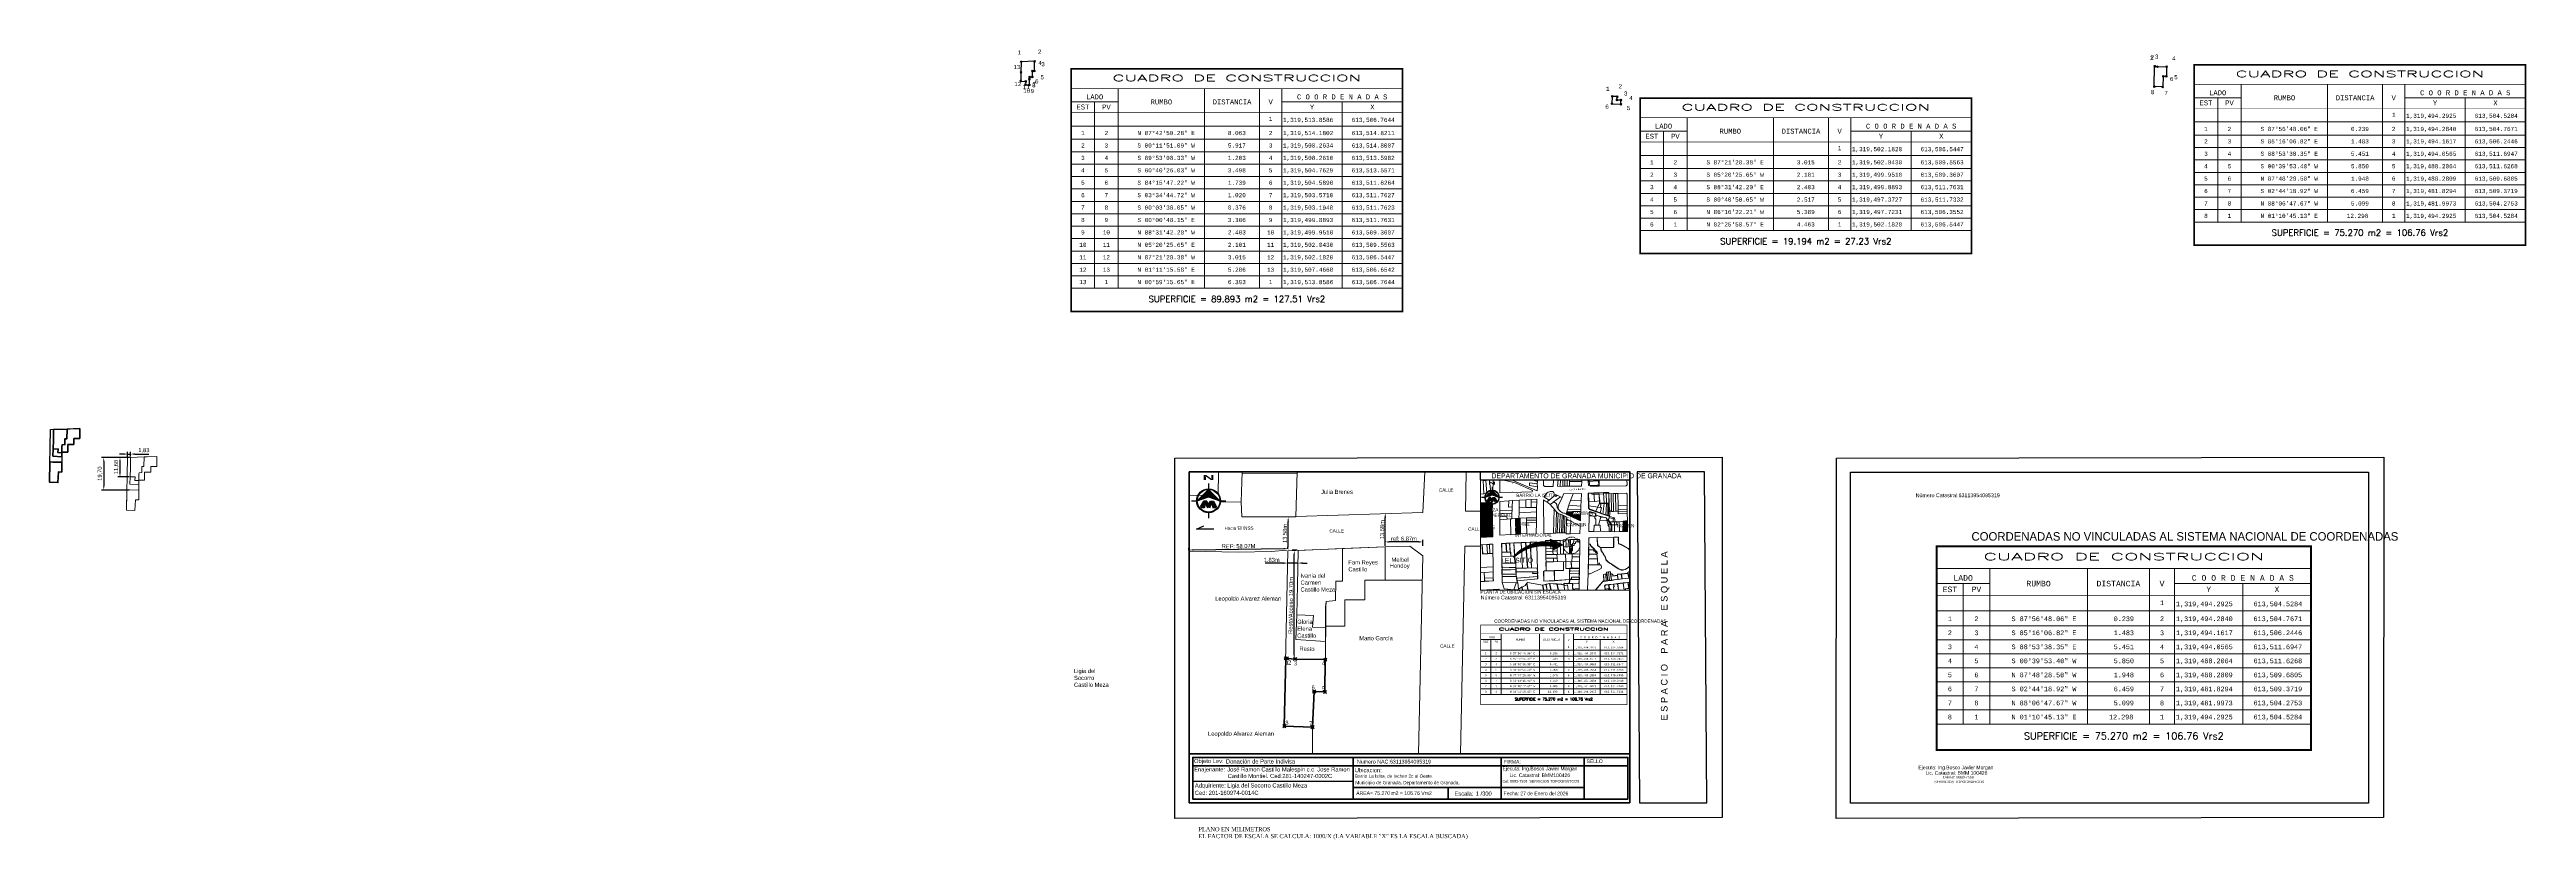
# Paper-space layout 'LAMINA DE TRABAJO' of a CAD drawing. Header units: millimetres. Extents: x 607664 to 609159, y 1323632 to 1324110.
# The model-space entities are those that its viewports show. They can reach past a viewport. Long polylines and large blocks are cut down to what shows.
import ezdxf
from ezdxf.enums import TextEntityAlignment as Align

# ---------------------------------------------------------------- set-up
doc = ezdxf.new("R2010")
doc.units = ezdxf.units.MM
doc.header["$PDMODE"] = 35
doc.header["$PDSIZE"] = 0.5
doc.linetypes.add('DGN Style 2', pattern=[90.06457, 54.038742, -36.025828])
for name, color, linetype in [('CVL_CUADCON', 1, 'Continuous'), ('CVL_CUADCON_LIN', 8, 'Continuous'), ('CVL_CUADCON_TIT', 1, 'Continuous'), ('CVL_CUADCON_TX', 2, 'Continuous'), ('CVL_PUNTO', 250, 'Continuous'), ('CVL_PUNTO_NUM', 2, 'Continuous'), ('NORTE', 1, 'Continuous'), ('TEXTOS', 2, 'Continuous')]:
    doc.layers.add(name, color=color, linetype=linetype)
doc.styles.add('HECTOR LOPEZ', font='arial.ttf')
doc.styles.add('HUECA1', font='HUECA1.shx')
doc.styles.add('LOPEZ', font='TCCM____.TTF')
doc.styles.add('MONOTXT4', font='Monotxt4.shx')
doc.styles.get("Standard").update_dxf_attribs({"font": 'TCCM____.TTF'})
doc.styles.add('Style-ENGINEERING', font='ENGINEERING.shx')
doc.dimstyles.new('COTA PARA REFERENCIA DE CALLES', dxfattribs={"dimtxt": 2.5, "dimasz": 2.8, "dimexe": 1.25, "dimexo": 0.625, "dimtad": 1, "dimtxsty": 'Standard', "dimcen": 2.5, "dimse1": 1, "dimse2": 1, "dimadec": 0, "dimazin": 0, "dimtfac": 1, "dimtmove": 0, "dimatfit": 3, "dimfxl": 1, "dimarcsym": 0})
doc.dimstyles.new('ISO-25', dxfattribs={"dimtxt": 2.5, "dimasz": 2.5, "dimexe": 1.25, "dimexo": 0.625, "dimtad": 1, "dimtxsty": 'Standard', "dimcen": 2.5, "dimadec": 0, "dimazin": 0, "dimtfac": 1, "dimtmove": 0, "dimatfit": 3, "dimfxl": 1, "dimarcsym": 0})

# ---------------------------------------------------------------- blocks, each defined once
blk = doc.blocks.new('*D302')
at = {"color": 0, "lineweight": -2, "transparency": 16777216}
for p, q in [((608351.8, 1323807.1), (608351.8, 1323808.5)), ((608354.3, 1323807.3), (608409, 1323808.1)), ((608411.5, 1323808), (608411.5, 1323809.3))]:
    blk.add_line(p, q, dxfattribs=at)
at = {"color": 0, "transparency": 16777216}
for points in [[(608354.3, 1323807.7), (608354.3, 1323806.9), (608351.8, 1323807.3)], [(608409, 1323808.5), (608409, 1323807.6), (608411.5, 1323808.1)]]:
    blk.add_solid(points, dxfattribs=at)
at = {"layer": 'Defpoints', "color": 0, "transparency": 16777216}
for p in [(608351.9, 1323806.5), (608411.5, 1323808.1), (608411.5, 1323807.3)]:
    blk.add_point(p, dxfattribs=at)
at = {"color": 0, "transparency": 16777216, "insert": (608381.7, 1323809.6), "char_height": 2.5, "attachment_point": 5, "rotation": 0.797}
blk.add_mtext('REF: 58.07M', dxfattribs=at)
blk = doc.blocks.new('*D303')
at = {"color": 0, "lineweight": -2, "transparency": 16777216}
blk.add_line((608411.6, 1323810.1), (608411.6, 1323824.5), dxfattribs=at)
at = {"color": 0, "transparency": 16777216}
for points in [[(608411.2, 1323824.5), (608412.1, 1323824.5), (608411.6, 1323827.3)], [(608411.1, 1323810.1), (608412, 1323810.1), (608411.6, 1323807.3)]]:
    blk.add_solid(points, dxfattribs=at)
at = {"layer": 'Defpoints', "color": 0, "transparency": 16777216}
for p in [(608411.6, 1323827.3), (608411.6, 1323827.3), (608411.6, 1323807.3)]:
    blk.add_point(p, dxfattribs=at)
at = {"color": 0, "lineweight": 9, "transparency": 16777216, "insert": (608409.7, 1323817.3), "char_height": 2.5, "attachment_point": 5, "rotation": 89.7374}
blk.add_mtext('13.58m', dxfattribs=at)
blk = doc.blocks.new('*D305')
at = {"color": 0, "lineweight": -2, "transparency": 16777216}
for p, q in [((608470.1, 1323809.8), (608470.1, 1323813.4)), ((608490.4, 1323812.2), (608472.6, 1323812.2)), ((608492.9, 1323809.8), (608492.9, 1323813.4))]:
    blk.add_line(p, q, dxfattribs=at)
at = {"color": 0, "transparency": 16777216}
for points in [[(608472.6, 1323812.6), (608472.6, 1323811.7), (608470.1, 1323812.2)], [(608490.4, 1323812.6), (608490.4, 1323811.7), (608492.9, 1323812.2)]]:
    blk.add_solid(points, dxfattribs=at)
at = {"layer": 'Defpoints', "color": 0, "transparency": 16777216}
for p in [(608470.1, 1323812.2), (608470.1, 1323809.2), (608492.9, 1323809.2)]:
    blk.add_point(p, dxfattribs=at)
at = {"color": 0, "transparency": 16777216, "insert": (608481.5, 1323814.1), "char_height": 2.5, "attachment_point": 5}
blk.add_mtext('ref: 6.87m', dxfattribs=at)
blk = doc.blocks.new('*D312')
at = {"color": 0, "lineweight": -2, "transparency": 16777216}
blk.add_line((608470.1, 1323812.5), (608470.2, 1323826.8), dxfattribs=at)
at = {"color": 0, "transparency": 16777216}
for points in [[(608469.7, 1323826.8), (608470.7, 1323826.8), (608470.2, 1323829.6)], [(608469.7, 1323812.5), (608470.6, 1323812.5), (608470.1, 1323809.7)]]:
    blk.add_solid(points, dxfattribs=at)
at = {"layer": 'Defpoints', "color": 0, "transparency": 16777216}
for p in [(608470.2, 1323829.6), (608470.2, 1323829.6), (608470.1, 1323809.7)]:
    blk.add_point(p, dxfattribs=at)
at = {"color": 0, "lineweight": 9, "transparency": 16777216, "insert": (608468.3, 1323819.6), "char_height": 2.5, "attachment_point": 5, "rotation": 89.7374}
blk.add_mtext('13.58m', dxfattribs=at)
blk = doc.blocks.new('*D313')
at = {"layer": 'CVL_CUADCON_TIT', "color": 0, "lineweight": -2, "transparency": 16777216}
for p, q in [((607712.7, 1323863.2), (607705.6, 1323863.2)), ((607712.5, 1323851.5), (607705.6, 1323851.5)), ((607706.9, 1323854), (607706.9, 1323860.7))]:
    blk.add_line(p, q, dxfattribs=at)
at = {"layer": 'CVL_CUADCON_TIT', "color": 0, "transparency": 16777216}
for points in [[(607706.4, 1323860.7), (607707.3, 1323860.7), (607706.9, 1323863.2)], [(607706.4, 1323854), (607707.3, 1323854), (607706.9, 1323851.5)]]:
    blk.add_solid(points, dxfattribs=at)
at = {"layer": 'Defpoints', "color": 0, "transparency": 16777216}
for p in [(607706.9, 1323863.2), (607713.3, 1323863.2), (607713.1, 1323851.5)]:
    blk.add_point(p, dxfattribs=at)
at = {"layer": 'CVL_CUADCON_TIT', "color": 0, "transparency": 16777216, "insert": (607704.7, 1323857.4), "char_height": 2.5, "attachment_point": 5, "rotation": 90}
blk.add_mtext('11,68', dxfattribs=at)
blk = doc.blocks.new('*D314')
at = {"layer": 'CVL_CUADCON_TIT', "color": 0, "lineweight": -2, "transparency": 16777216}
for p, q in [((608417, 1323807.1), (608414.1, 1323807.1)), ((608415.3, 1323743.9), (608415.3, 1323804.6)), ((608416.2, 1323741.4), (608414.1, 1323741.4))]:
    blk.add_line(p, q, dxfattribs=at)
at = {"layer": 'CVL_CUADCON_TIT', "color": 0, "transparency": 16777216}
for points in [[(608414.9, 1323804.6), (608415.7, 1323804.6), (608415.3, 1323807.1)], [(608414.9, 1323743.9), (608415.7, 1323743.9), (608415.3, 1323741.4)]]:
    blk.add_solid(points, dxfattribs=at)
at = {"layer": 'Defpoints', "color": 0, "transparency": 16777216}
for p in [(608415.3, 1323807.1), (608417.6, 1323807.1), (608416.9, 1323741.4)]:
    blk.add_point(p, dxfattribs=at)
at = {"layer": 'CVL_CUADCON_TIT', "color": 0, "lineweight": 13, "transparency": 16777216, "insert": (608413.4, 1323785.2), "char_height": 2.5, "attachment_point": 5, "rotation": 90}
blk.add_mtext('19.70m', dxfattribs=at)
blk = doc.blocks.new('*D315')
at = {"layer": 'CVL_CUADCON_TIT', "color": 0, "lineweight": -2, "transparency": 16777216}
for p, q in [((607712.7, 1323863.2), (607695.8, 1323863.2)), ((607697.1, 1323860.7), (607697.1, 1323846)), ((607712.3, 1323843.5), (607695.8, 1323843.5))]:
    blk.add_line(p, q, dxfattribs=at)
at = {"layer": 'CVL_CUADCON_TIT', "color": 0, "transparency": 16777216}
for points in [[(607696.7, 1323860.7), (607697.5, 1323860.7), (607697.1, 1323863.2)], [(607696.7, 1323846), (607697.5, 1323846), (607697.1, 1323843.5)]]:
    blk.add_solid(points, dxfattribs=at)
at = {"layer": 'Defpoints', "color": 0, "transparency": 16777216}
for p in [(607713.3, 1323863.2), (607697.1, 1323843.5), (607712.9, 1323843.5)]:
    blk.add_point(p, dxfattribs=at)
at = {"layer": 'CVL_CUADCON_TIT', "color": 0, "transparency": 16777216, "insert": (607694.9, 1323853.4), "char_height": 2.5, "attachment_point": 5, "rotation": 90}
blk.add_mtext('19,70', dxfattribs=at)
blk = doc.blocks.new('*D316')
at = {"layer": 'CVL_CUADCON_TIT', "color": 0, "lineweight": -2, "transparency": 16777216}
for p, q in [((607709, 1323865.2), (607706.5, 1323865.2)), ((607711.5, 1323863.8), (607711.5, 1323866.5)), ((607711.5, 1323865.2), (607713.3, 1323865.2)), ((607713.3, 1323863.8), (607713.3, 1323866.5)), ((607715.8, 1323865.2), (607724.2, 1323865.2))]:
    blk.add_line(p, q, dxfattribs=at)
at = {"layer": 'CVL_CUADCON_TIT', "color": 0, "transparency": 16777216}
for points in [[(607709, 1323865.7), (607709, 1323864.8), (607711.5, 1323865.2)], [(607715.8, 1323865.7), (607715.8, 1323864.8), (607713.3, 1323865.2)]]:
    blk.add_solid(points, dxfattribs=at)
at = {"layer": 'Defpoints', "color": 0, "transparency": 16777216}
for p in [(607711.5, 1323863.2), (607713.3, 1323865.2), (607713.3, 1323863.2)]:
    blk.add_point(p, dxfattribs=at)
at = {"layer": 'CVL_CUADCON_TIT', "color": 0, "transparency": 16777216, "insert": (607721.3, 1323867.4), "char_height": 2.5, "attachment_point": 5}
blk.add_mtext('1,83', dxfattribs=at)
blk = doc.blocks.new('*D317')
at = {"color": 0, "lineweight": -2, "transparency": 16777216}
for p, q in [((608408.5, 1323799.4), (608397.7, 1323799.4)), ((608417.5, 1323799.4), (608411.3, 1323799.4)), ((608420.3, 1323799.4), (608423.1, 1323799.4))]:
    blk.add_line(p, q, dxfattribs=at)
at = {"color": 0, "transparency": 16777216}
for points in [[(608408.5, 1323799.9), (608408.5, 1323798.9), (608411.3, 1323799.4)], [(608420.3, 1323799.9), (608420.3, 1323798.9), (608417.5, 1323799.4)]]:
    blk.add_solid(points, dxfattribs=at)
at = {"layer": 'Defpoints', "color": 0, "transparency": 16777216}
for p in [(608411.3, 1323800.2), (608411.3, 1323799.4), (608417.5, 1323800.1)]:
    blk.add_point(p, dxfattribs=at)
at = {"color": 0, "lineweight": 9, "transparency": 16777216, "insert": (608401.7, 1323801.3), "char_height": 2.5, "attachment_point": 5}
blk.add_mtext('1.83m', dxfattribs=at)

msp = doc.modelspace()

# ---------------------------------------------------------------- hatches: boundary and pattern name
at = {"layer": 'CVL_CUADCON_TIT'}
h = msp.add_hatch(color=9, dxfattribs=at)
h.dxf.hatch_style = 1
h.paths.add_polyline_path([(613319.74, 1319603.742), (613278.84261, 1319601.20986), (613281.28605, 1319561.74513), (613320.35362, 1319563.91586)])
h = msp.add_hatch(color=9, dxfattribs=at)
h.dxf.hatch_style = 1
h.paths.add_polyline_path([(613531.031, 1319574.06), (613512.212, 1319573.03), (613511.702, 1319580.814), (613497.766, 1319580.551), (613496.139, 1319575.462), (613495.631, 1319574.546), (613530.678, 1319558.337)])
h = msp.add_hatch(color=9, dxfattribs=at)
h.dxf.hatch_style = 1
h.paths.add_polyline_path([(613320.35362, 1319563.91586), (613281.33247, 1319560.99534), (613282.05737, 1319518.02231), (613321.028, 1319520.146)])
h = msp.add_hatch(color=9, dxfattribs=at)
h.dxf.hatch_style = 1
h.paths.add_polyline_path([(613386.277, 1319564.861), (613383.632, 1319564.91), (613375.748, 1319564.04), (613376.417, 1319525.931), (613386.895, 1319526.853), (613387.403, 1319528.227)])
h = msp.add_hatch(color=9, dxfattribs=at)
h.dxf.hatch_style = 1
h.paths.add_polyline_path([(613642.73, 1319559.222), (613632.354, 1319558.249), (613632.003, 1319532.91), (613642.836, 1319533.273)])
h = msp.add_hatch(color=7, dxfattribs=at)
h.dxf.hatch_style = 1
h.paths.add_polyline_path([(613511.69468, 1319494.05647), (613506.24461, 1319494.16169), (613504.76705, 1319494.28398), (613504.52841, 1319494.29254), (613504.27533, 1319481.9973), (613509.3719, 1319481.82944), (613509.6805, 1319488.28091), (613511.62676, 1319488.20647)])

# ---------------------------------------------------------------- linework, layer by layer
at = {"color": 1, "lineweight": 0}
for p, q in [((613296.686, 1319671.348), (613297.961, 1319654.965)), ((613296.686, 1319671.348), (613297.961, 1319654.965)), ((613297.961, 1319654.965), (613304.776, 1319655.377)), ((613297.961, 1319654.965), (613304.776, 1319655.377)), ((613299.951, 1319623.319), (613297.961, 1319654.965)), ((613299.951, 1319623.319), (613297.961, 1319654.965)), ((613304.776, 1319655.377), (613313.169, 1319655.789)), ((613304.776, 1319655.377), (613313.169, 1319655.789)), ((613304.776, 1319655.377), (613307.224, 1319623.934)), ((613304.776, 1319655.377), (613307.224, 1319623.934)), ((613321.815, 1319656.609), (613313.169, 1319655.789)), ((613321.815, 1319656.609), (613313.169, 1319655.789)), ((613313.169, 1319655.789), (613316.176, 1319624.652)), ((613313.169, 1319655.789), (613316.176, 1319624.652)), ((613367.335, 1319672.817), (613427.967, 1319652.402)), ((613367.335, 1319672.817), (613427.967, 1319652.402)), ((613409.25, 1319649.541), (613408.54, 1319642.926)), ((613409.25, 1319649.541), (613408.54, 1319642.926)), ((613408.54, 1319642.926), (613427.614, 1319640.292)), ((613408.54, 1319642.926), (613427.614, 1319640.292)), ((613427.409, 1319646.957), (613409.25, 1319649.541)), ((613427.409, 1319646.957), (613409.25, 1319649.541)), ((613427.967, 1319652.402), (613427.409, 1319646.957)), ((613427.967, 1319652.402), (613427.409, 1319646.957)), ((613427.614, 1319640.292), (613427.409, 1319646.957)), ((613427.614, 1319640.292), (613427.409, 1319646.957)), ((613427.967, 1319652.402), (613428.472, 1319674.23)), ((613427.967, 1319652.402), (613428.472, 1319674.23)), ((613442.615, 1319656.837), (613442.409, 1319669.761)), ((613442.615, 1319656.837), (613442.409, 1319669.761)), ((613466.521, 1319656.547), (613442.615, 1319656.837)), ((613466.521, 1319656.547), (613442.615, 1319656.837)), ((613465.557, 1319640.977), (613466.521, 1319656.547)), ((613465.557, 1319640.977), (613466.521, 1319656.547)), ((613467.536, 1319669.268), (613466.521, 1319656.547)), ((613467.536, 1319669.268), (613466.521, 1319656.547)), ((613478.926, 1319683.929), (613476.137, 1319641.238)), ((613478.926, 1319683.929), (613476.137, 1319641.238)), ((613476.137, 1319641.238), (613482.444, 1319641.039)), ((613476.137, 1319641.238), (613482.444, 1319641.039)), ((613482.444, 1319641.039), (613483.3, 1319683.728)), ((613482.444, 1319641.039), (613483.3, 1319683.728)), ((613488.547, 1319641.45), (613482.444, 1319641.039)), ((613488.547, 1319641.45), (613482.444, 1319641.039)), ((613488.59, 1319683.426), (613488.547, 1319641.45)), ((613488.59, 1319683.426), (613488.547, 1319641.45)), ((613493.074, 1319641.605), (613488.547, 1319641.45)), ((613493.074, 1319641.605), (613488.547, 1319641.45)), ((613493.27, 1319683.429), (613493.074, 1319641.605)), ((613493.27, 1319683.429), (613493.074, 1319641.605)), ((613493.074, 1319641.605), (613499.178, 1319641.355)), ((613493.074, 1319641.605), (613499.178, 1319641.355)), ((613498.563, 1319665.268), (613499.178, 1319641.355)), ((613498.563, 1319665.268), (613499.178, 1319641.355)), ((613499.178, 1319641.355), (613504.366, 1319641.663)), ((613499.178, 1319641.355), (613504.366, 1319641.663)), ((613503.751, 1319664.813), (613504.16, 1319653.111)), ((613503.751, 1319664.813), (613504.16, 1319653.111)), ((613504.366, 1319641.663), (613504.16, 1319653.111)), ((613504.16, 1319653.111), (613533.661, 1319652.774)), ((613504.16, 1319653.111), (613533.661, 1319652.774)), ((613504.366, 1319641.663), (613504.16, 1319653.111)), ((613533.661, 1319652.774), (613534.117, 1319663.56)), ((613533.661, 1319652.774), (613534.117, 1319663.56)), ((613549.334, 1319653.081), (613549.636, 1319662.936)), ((613549.334, 1319653.081), (613573.646, 1319654.177)), ((613549.697, 1319642.983), (613549.334, 1319653.081)), ((613570.543, 1319643.7), (613549.697, 1319642.983)), ((613574.43, 1319643.834), (613570.543, 1319643.7)), ((613573.11, 1319664.417), (613573.646, 1319654.177)), ((613573.646, 1319654.177), (613574.43, 1319643.834)), ((613575.465, 1319680.784), (613575.066, 1319641.962)), ((613575.465, 1319680.784), (613575.066, 1319641.962)), ((613282.963, 1319622.24), (613299.951, 1319623.319)), ((613282.963, 1319622.24), (613299.951, 1319623.319)), ((613307.224, 1319623.934), (613299.951, 1319623.319)), ((613307.224, 1319623.934), (613299.951, 1319623.319)), ((613316.176, 1319624.652), (613307.224, 1319623.934)), ((613316.176, 1319624.652), (613307.224, 1319623.934)), ((613337.907, 1319561.421), (613338.007, 1319570.02)), ((613337.907, 1319561.421), (613338.007, 1319570.02)), ((613338.209, 1319576.635), (613338.007, 1319570.02)), ((613338.209, 1319576.635), (613338.007, 1319570.02)), ((613338.007, 1319570.02), (613355.097, 1319570.082)), ((613338.007, 1319570.02), (613355.097, 1319570.082)), ((613338.411, 1319582.944), (613338.209, 1319576.635)), ((613338.411, 1319582.944), (613338.209, 1319576.635)), ((613367.048, 1319577.263), (613338.209, 1319576.635)), ((613367.048, 1319577.263), (613338.209, 1319576.635)), ((613338.411, 1319582.944), (613367.555, 1319584.438)), ((613338.411, 1319582.944), (613367.555, 1319584.438)), ((613355.097, 1319570.082), (613355.251, 1319562.704)), ((613355.097, 1319570.082), (613355.251, 1319562.704)), ((613359.769, 1319606.566), (613359.111, 1319591.556)), ((613359.769, 1319606.566), (613359.111, 1319591.556)), ((613359.111, 1319591.556), (613367.706, 1319592.325)), ((613359.111, 1319591.556), (613367.706, 1319592.325)), ((613368.059, 1319607.538), (613359.769, 1319606.566)), ((613368.059, 1319607.538), (613359.769, 1319606.566)), ((613366.746, 1319563.729), (613367.048, 1319577.263)), ((613366.746, 1319563.729), (613367.048, 1319577.263)), ((613367.555, 1319584.438), (613367.048, 1319577.263)), ((613367.555, 1319584.438), (613367.048, 1319577.263)), ((613367.555, 1319584.438), (613367.706, 1319592.325)), ((613367.555, 1319584.438), (613367.706, 1319592.325)), ((613367.706, 1319592.325), (613368.059, 1319607.538)), ((613367.706, 1319592.325), (613368.059, 1319607.538)), ((613368.059, 1319607.538), (613384.59, 1319608.464)), ((613368.059, 1319607.538), (613384.59, 1319608.464)), ((613383.632, 1319564.91), (613383.833, 1319577.986)), ((613383.632, 1319564.91), (613383.833, 1319577.986)), ((613384.237, 1319591.012), (613383.833, 1319577.986)), ((613384.237, 1319591.012), (613383.833, 1319577.986)), ((613383.833, 1319577.986), (613425.947, 1319580.506)), ((613383.833, 1319577.986), (613425.947, 1319580.506)), ((613384.59, 1319608.464), (613384.237, 1319591.012)), ((613384.59, 1319608.464), (613384.237, 1319591.012)), ((613384.237, 1319591.012), (613400.361, 1319590.564)), ((613384.237, 1319591.012), (613400.361, 1319590.564)), ((613400.205, 1319609.085), (613384.59, 1319608.464)), ((613400.205, 1319609.085), (613384.59, 1319608.464)), ((613400.205, 1319609.085), (613412.615, 1319609.398)), ((613400.205, 1319609.085), (613412.615, 1319609.398)), ((613400.361, 1319590.564), (613400.205, 1319609.085)), ((613400.361, 1319590.564), (613400.205, 1319609.085)), ((613413.127, 1319590.928), (613400.361, 1319590.564)), ((613413.127, 1319590.928), (613400.361, 1319590.564)), ((613412.615, 1319609.398), (613413.023, 1319603.343)), ((613412.615, 1319609.398), (613413.023, 1319603.343)), ((613413.023, 1319603.343), (613426.248, 1319603.911)), ((613413.023, 1319603.343), (613426.248, 1319603.911)), ((613413.127, 1319590.928), (613413.023, 1319603.343)), ((613413.127, 1319590.928), (613413.023, 1319603.343)), ((613425.996, 1319590.275), (613413.127, 1319590.928)), ((613425.996, 1319590.275), (613413.127, 1319590.928)), ((613425.947, 1319580.506), (613425.441, 1319567.429)), ((613425.947, 1319580.506), (613425.441, 1319567.429)), ((613425.947, 1319580.506), (613425.996, 1319590.275)), ((613425.947, 1319580.506), (613425.996, 1319590.275)), ((613426.248, 1319603.911), (613425.996, 1319590.275)), ((613426.248, 1319603.911), (613425.996, 1319590.275)), ((613458.293, 1319597.673), (613450.458, 1319604.028)), ((613458.293, 1319597.673), (613450.458, 1319604.028)), ((613455.747, 1319608.102), (613470.19, 1319619.763)), ((613455.747, 1319608.102), (613470.19, 1319619.763)), ((613466.531, 1319603.123), (613458.293, 1319597.673)), ((613466.531, 1319603.123), (613458.293, 1319597.673)), ((613458.293, 1319597.673), (613462.922, 1319592.486)), ((613458.293, 1319597.673), (613462.922, 1319592.486)), ((613462.922, 1319592.486), (613464.448, 1319590.248)), ((613462.922, 1319592.486), (613464.448, 1319590.248)), ((613464.448, 1319590.248), (613465.822, 1319589.232)), ((613464.448, 1319590.248), (613465.822, 1319589.232)), ((613483.008, 1319616.311), (613465.514, 1319603.325)), ((613483.008, 1319616.311), (613465.514, 1319603.325)), ((613465.514, 1319603.325), (613467.549, 1319602.92)), ((613465.514, 1319603.325), (613467.549, 1319602.92)), ((613465.822, 1319589.232), (613466.839, 1319588.215)), ((613465.822, 1319589.232), (613466.839, 1319588.215)), ((613467.45, 1319586.536), (613466.241, 1319529.142)), ((613467.45, 1319586.536), (613466.241, 1319529.142)), ((613466.839, 1319588.215), (613467.45, 1319586.536)), ((613466.839, 1319588.215), (613467.45, 1319586.536)), ((613473.555, 1319580.027), (613467.45, 1319586.536)), ((613473.555, 1319580.027), (613467.45, 1319586.536)), ((613467.549, 1319602.92), (613468.973, 1319602.463)), ((613467.549, 1319602.92), (613468.973, 1319602.463)), ((613468.973, 1319602.463), (613469.939, 1319602.056)), ((613468.973, 1319602.463), (613469.939, 1319602.056)), ((613469.939, 1319602.056), (613470.804, 1319601.599)), ((613469.939, 1319602.056), (613470.804, 1319601.599)), ((613470.19, 1319619.763), (613471.666, 1319617.169)), ((613470.19, 1319619.763), (613471.666, 1319617.169)), ((613470.804, 1319601.599), (613471.516, 1319601.192)), ((613470.804, 1319601.599), (613471.516, 1319601.192)), ((613471.429, 1319529.451), (613473.555, 1319580.027)), ((613471.429, 1319529.451), (613473.555, 1319580.027)), ((613471.516, 1319601.192), (613472.228, 1319600.684)), ((613471.516, 1319601.192), (613472.228, 1319600.684)), ((613471.666, 1319617.169), (613475.073, 1319619.919)), ((613471.666, 1319617.169), (613475.073, 1319619.919)), ((613472.228, 1319600.684), (613472.686, 1319600.175)), ((613472.228, 1319600.684), (613472.686, 1319600.175)), ((613472.686, 1319600.175), (613473.246, 1319599.26)), ((613472.686, 1319600.175), (613473.246, 1319599.26)), ((613473.246, 1319599.26), (613473.653, 1319598.243)), ((613473.246, 1319599.26), (613473.653, 1319598.243)), ((613477.269, 1319576.01), (613473.555, 1319580.027)), ((613477.269, 1319576.01), (613473.555, 1319580.027)), ((613473.653, 1319598.243), (613473.908, 1319597.479)), ((613473.653, 1319598.243), (613473.908, 1319597.479)), ((613473.908, 1319597.479), (613474.264, 1319595.902)), ((613473.908, 1319597.479), (613474.264, 1319595.902)), ((613474.264, 1319595.902), (613474.569, 1319594.325)), ((613474.264, 1319595.902), (613474.569, 1319594.325)), ((613474.569, 1319594.325), (613474.773, 1319592.799)), ((613474.569, 1319594.325), (613474.773, 1319592.799)), ((613474.773, 1319592.799), (613475.231, 1319590.815)), ((613474.773, 1319592.799), (613475.231, 1319590.815)), ((613475.073, 1319619.919), (613483.008, 1319616.311)), ((613475.073, 1319619.919), (613483.008, 1319616.311)), ((613475.231, 1319590.815), (613475.587, 1319589.848)), ((613475.231, 1319590.815), (613475.587, 1319589.848)), ((613475.294, 1319529.86), (613477.269, 1319576.01)), ((613475.294, 1319529.86), (613477.269, 1319576.01)), ((613475.587, 1319589.848), (613476.707, 1319588.068)), ((613475.587, 1319589.848), (613476.707, 1319588.068)), ((613476.707, 1319588.068), (613477.216, 1319587.407)), ((613476.707, 1319588.068), (613477.216, 1319587.407)), ((613477.011, 1319594.887), (613476.961, 1319587.737)), ((613477.011, 1319594.887), (613476.961, 1319587.737)), ((613486.773, 1319614.329), (613477.011, 1319594.887)), ((613486.773, 1319614.329), (613477.011, 1319594.887)), ((613478.844, 1319584.712), (613477.216, 1319587.407)), ((613478.844, 1319584.712), (613477.216, 1319587.407)), ((613482.152, 1319574.792), (613477.269, 1319576.01)), ((613482.152, 1319574.792), (613477.269, 1319576.01)), ((613482.812, 1319581.254), (613478.844, 1319584.712)), ((613482.812, 1319581.254), (613478.844, 1319584.712)), ((613480.482, 1319529.812), (613482.152, 1319574.792)), ((613480.482, 1319529.812), (613482.152, 1319574.792)), ((613487.035, 1319572.709), (613482.152, 1319574.792)), ((613487.035, 1319572.709), (613482.152, 1319574.792)), ((613485.152, 1319579.78), (613482.812, 1319581.254)), ((613485.152, 1319579.78), (613482.812, 1319581.254)), ((613483.008, 1319616.311), (613486.773, 1319614.329)), ((613483.008, 1319616.311), (613486.773, 1319614.329)), ((613487.899, 1319578.103), (613485.152, 1319579.78)), ((613487.899, 1319578.103), (613485.152, 1319579.78)), ((613485.619, 1319529.867), (613487.035, 1319572.709)), ((613485.619, 1319529.867), (613487.035, 1319572.709)), ((613486.773, 1319614.329), (613490.687, 1319623.897)), ((613486.773, 1319614.329), (613490.687, 1319623.897)), ((613490.036, 1319571.795), (613487.035, 1319572.709)), ((613490.036, 1319571.795), (613487.035, 1319572.709)), ((613490.696, 1319577.341), (613487.899, 1319578.103)), ((613490.696, 1319577.341), (613487.899, 1319578.103)), ((613488.468, 1319529.97), (613490.036, 1319571.795)), ((613488.468, 1319529.97), (613490.036, 1319571.795)), ((613493.088, 1319569.558), (613490.036, 1319571.795)), ((613493.088, 1319569.558), (613490.036, 1319571.795)), ((613490.687, 1319623.897), (613512.864, 1319623.606)), ((613490.687, 1319623.897), (613512.864, 1319623.606)), ((613493.24, 1319576.732), (613490.696, 1319577.341)), ((613493.24, 1319576.732), (613490.696, 1319577.341)), ((613492.231, 1319530.278), (613493.088, 1319569.558)), ((613492.231, 1319530.278), (613493.088, 1319569.558)), ((613497.972, 1319567.424), (613493.088, 1319569.558)), ((613497.972, 1319567.424), (613493.088, 1319569.558)), ((613496.139, 1319575.462), (613493.24, 1319576.732)), ((613496.139, 1319575.462), (613493.24, 1319576.732)), ((613497.766, 1319580.551), (613496.139, 1319575.462)), ((613497.766, 1319580.551), (613496.139, 1319575.462)), ((613497.766, 1319580.551), (613499.646, 1319586.098)), ((613497.766, 1319580.551), (613499.646, 1319586.098)), ((613511.702, 1319580.814), (613497.766, 1319580.551)), ((613511.702, 1319580.814), (613497.766, 1319580.551)), ((613503.154, 1319596.379), (613499.646, 1319586.098)), ((613503.154, 1319596.379), (613499.646, 1319586.098)), ((613499.646, 1319586.098), (613531.792, 1319586.678)), ((613499.646, 1319586.098), (613531.792, 1319586.678)), ((613503.154, 1319596.379), (613507.017, 1319607.473)), ((613503.154, 1319596.379), (613507.017, 1319607.473)), ((613531.689, 1319594.005), (613503.154, 1319596.379)), ((613531.689, 1319594.005), (613503.154, 1319596.379)), ((613512.864, 1319623.606), (613507.017, 1319607.473)), ((613512.864, 1319623.606), (613507.017, 1319607.473)), ((613507.017, 1319607.473), (613532.195, 1319606.42)), ((613507.017, 1319607.473), (613532.195, 1319606.42)), ((613531.233, 1319581.183), (613511.702, 1319580.814)), ((613531.233, 1319581.183), (613511.702, 1319580.814)), ((613511.702, 1319580.814), (613512.212, 1319573.03)), ((613511.702, 1319580.814), (613512.212, 1319573.03)), ((613512.212, 1319573.03), (613531.031, 1319574.06)), ((613512.212, 1319573.03), (613531.031, 1319574.06)), ((613531.031, 1319574.06), (613531.233, 1319581.183)), ((613531.031, 1319574.06), (613531.233, 1319581.183)), ((613531.792, 1319586.678), (613531.233, 1319581.183)), ((613531.792, 1319586.678), (613531.233, 1319581.183)), ((613532.195, 1319606.42), (613531.689, 1319594.005)), ((613532.195, 1319606.42), (613531.689, 1319594.005)), ((613531.792, 1319586.678), (613531.689, 1319594.005)), ((613531.792, 1319586.678), (613531.689, 1319594.005)), ((613549.568, 1319624.762), (613562.133, 1319625.266)), ((613550.477, 1319604.003), (613549.568, 1319624.762)), ((613550.477, 1319604.003), (613563.908, 1319605.188)), ((613550.872, 1319594.969), (613550.477, 1319604.003)), ((613551.279, 1319585.656), (613550.872, 1319594.969)), ((613550.872, 1319594.969), (613578.493, 1319590.934)), ((613551, 1319579.717), (613567.593, 1319576.531)), ((613551.263, 1319570.833), (613551, 1319579.717)), ((613568.357, 1319569.301), (613551.263, 1319570.833)), ((613577.47, 1319577.094), (613551.279, 1319585.656)), ((613551.631, 1319572.699), (613565.263, 1319568.993)), ((613562.051, 1319569.866), (613565.263, 1319568.993)), ((613562.133, 1319625.266), (613574.843, 1319625.775)), ((613562.133, 1319625.266), (613563.908, 1319605.188)), ((613576.469, 1319606.217), (613563.908, 1319605.188)), ((613565.263, 1319568.993), (613564.552, 1319565.278)), ((613565.263, 1319568.993), (613564.552, 1319565.278)), ((613565.263, 1319568.993), (613566.331, 1319572.912)), ((613565.263, 1319568.993), (613565.419, 1319569.564)), ((613566.331, 1319572.912), (613579.149, 1319568.595)), ((613567.593, 1319576.531), (613566.591, 1319571.976)), ((613566.591, 1319571.976), (613568.357, 1319569.301)), ((613566.591, 1319571.976), (613592.202, 1319566.164)), ((613576.294, 1319600.902), (613567.295, 1319581.46)), ((613567.295, 1319581.46), (613580.928, 1319576.737)), ((613579.149, 1319568.595), (613574.067, 1319548.341)), ((613579.149, 1319568.595), (613574.067, 1319548.341)), ((613574.314, 1319570.223), (613579.149, 1319568.595)), ((613574.843, 1319625.775), (613585.8, 1319626.214)), ((613574.843, 1319625.775), (613576.469, 1319606.217)), ((613598.161, 1319623.71), (613575.069, 1319622.831)), ((613575.069, 1319622.831), (613576.294, 1319600.902)), ((613576.294, 1319600.902), (613598.521, 1319600.967)), ((613576.997, 1319599.535), (613576.469, 1319606.217)), ((613576.997, 1319599.535), (613579.067, 1319599.497)), ((613580.87, 1319590.545), (613577.47, 1319577.094)), ((613584.109, 1319574.924), (613577.47, 1319577.094)), ((613579.067, 1319599.497), (613578.493, 1319590.934)), ((613578.493, 1319590.934), (613580.87, 1319590.545)), ((613587.231, 1319599.798), (613579.067, 1319599.497)), ((613579.556, 1319567.221), (613579.149, 1319568.595)), ((613579.556, 1319567.221), (613579.149, 1319568.595)), ((613580.928, 1319576.737), (613581.335, 1319575.516)), ((613581.335, 1319575.516), (613597.052, 1319572.524)), ((613587.231, 1319599.798), (613584.109, 1319574.924)), ((613591.109, 1319572.372), (613584.109, 1319574.924)), ((613585.8, 1319626.214), (613592.001, 1319626.462)), ((613587.231, 1319599.798), (613585.8, 1319626.214)), ((613592.911, 1319599.125), (613587.231, 1319599.798)), ((613592.911, 1319599.125), (613591.109, 1319572.372)), ((613595.574, 1319570.744), (613591.109, 1319572.372)), ((613592.001, 1319626.462), (613597.953, 1319626.7)), ((613593.062, 1319600.184), (613592.001, 1319626.462)), ((613593.062, 1319600.184), (613592.911, 1319599.125)), ((613595.597, 1319598.649), (613593.062, 1319600.184)), ((613595.574, 1319570.744), (613595.597, 1319598.649)), ((613599.884, 1319569.173), (613595.574, 1319570.744)), ((613595.597, 1319598.649), (613599.321, 1319598.578)), ((613597.052, 1319572.524), (613598.474, 1319581.836)), ((613597.052, 1319572.524), (613598.527, 1319572.118)), ((613597.344, 1319561.632), (613599.884, 1319569.173)), ((613599.321, 1319598.578), (613597.953, 1319626.7)), ((613598.161, 1319623.71), (613598.104, 1319623.708)), ((613598.521, 1319600.967), (613598.161, 1319623.71)), ((613598.161, 1319623.71), (613603.603, 1319623.663)), ((613598.187, 1319622.076), (613598.161, 1319623.71)), ((613598.161, 1319623.71), (613603.603, 1319623.663)), ((613598.527, 1319572.118), (613598.17474, 1319569.79603)), ((613598.474, 1319581.836), (613598.521, 1319600.967)), ((613604.781, 1319581.433), (613598.474, 1319581.836)), ((613599.321, 1319598.578), (613600.108, 1319584.092)), ((613599.884, 1319569.173), (613601.354, 1319583.905)), ((613599.884, 1319569.173), (613611.508, 1319565.644)), ((613601.354, 1319583.905), (613600.108, 1319584.092)), ((613604.781, 1319581.433), (613601.131, 1319581.666)), ((613603.603, 1319623.663), (613608.435, 1319623.971)), ((613603.603, 1319623.663), (613608.435, 1319623.971)), ((613603.603, 1319623.663), (613604.781, 1319581.433)), ((613603.603, 1319623.663), (613604.781, 1319581.433)), ((613609.766, 1319581.385), (613604.781, 1319581.433)), ((613609.766, 1319581.385), (613604.781, 1319581.433)), ((613608.435, 1319623.971), (613609.766, 1319581.385)), ((613613.979, 1319623.67), (613608.435, 1319623.971)), ((613613.979, 1319623.67), (613608.435, 1319623.971)), ((613608.435, 1319623.971), (613609.766, 1319581.385)), ((613609.766, 1319581.385), (613615.157, 1319581.796)), ((613609.766, 1319581.385), (613615.157, 1319581.796)), ((613613.979, 1319623.67), (613619.625, 1319623.927)), ((613613.979, 1319623.67), (613619.625, 1319623.927)), ((613615.157, 1319581.796), (613613.979, 1319623.67)), ((613615.157, 1319581.796), (613613.979, 1319623.67)), ((613620.702, 1319581.646), (613615.157, 1319581.796)), ((613620.702, 1319581.646), (613615.157, 1319581.796)), ((613619.625, 1319623.927), (613620.343, 1319595.333)), ((613619.625, 1319623.927), (613620.343, 1319595.333)), ((613620.343, 1319595.333), (613642.265, 1319594.94)), ((613620.396, 1319585.717), (613620.343, 1319595.333)), ((613620.396, 1319585.717), (613620.343, 1319595.333)), ((613620.343, 1319595.333), (613642.265, 1319594.94)), ((613642.216, 1319586.494), (613620.396, 1319585.717)), ((613642.216, 1319586.494), (613620.396, 1319585.717)), ((613620.396, 1319585.717), (613620.702, 1319581.646)), ((613620.396, 1319585.717), (613620.702, 1319581.646)), ((613620.498, 1319579.916), (613620.702, 1319581.646)), ((613620.498, 1319579.916), (613620.702, 1319581.646)), ((613642.522, 1319581.558), (613620.498, 1319579.916)), ((613642.522, 1319581.558), (613620.498, 1319579.916)), ((613620.498, 1319579.916), (613621.008, 1319575.388)), ((613620.498, 1319579.916), (613621.008, 1319575.388)), ((613621.008, 1319575.388), (613642.37, 1319576.623)), ((613621.008, 1319575.388), (613642.37, 1319576.623)), ((613642.265, 1319594.94), (613642.216, 1319586.494)), ((613642.265, 1319594.94), (613642.216, 1319586.494)), ((613642.216, 1319586.494), (613642.522, 1319581.558)), ((613642.216, 1319586.494), (613642.522, 1319581.558)), ((613642.37, 1319576.623), (613642.522, 1319581.558)), ((613642.37, 1319576.623), (613642.522, 1319581.558)), ((613642.37, 1319576.623), (613642.73, 1319559.222)), ((613642.37, 1319576.623), (613642.73, 1319559.222)), ((613355.251, 1319562.704), (613337.907, 1319561.421)), ((613355.251, 1319562.704), (613337.907, 1319561.421)), ((613355.251, 1319562.704), (613363.643, 1319563.473)), ((613355.251, 1319562.704), (613363.643, 1319563.473)), ((613363.643, 1319563.473), (613366.746, 1319563.729)), ((613363.643, 1319563.473), (613366.746, 1319563.729)), ((613364.057, 1319526.127), (613363.643, 1319563.473)), ((613364.057, 1319526.127), (613363.643, 1319563.473)), ((613364.057, 1319525.007), (613364.057, 1319526.127)), ((613364.057, 1319525.007), (613364.057, 1319526.127)), ((613376.417, 1319525.931), (613364.057, 1319525.007)), ((613376.417, 1319525.931), (613364.057, 1319525.007)), ((613366.746, 1319563.729), (613375.748, 1319564.04)), ((613366.746, 1319563.729), (613375.748, 1319564.04)), ((613375.748, 1319564.04), (613383.632, 1319564.91)), ((613375.748, 1319564.04), (613383.632, 1319564.91)), ((613376.417, 1319525.931), (613375.748, 1319564.04)), ((613376.417, 1319525.931), (613375.748, 1319564.04)), ((613386.895, 1319526.853), (613376.417, 1319525.931)), ((613386.895, 1319526.853), (613376.417, 1319525.931)), ((613383.632, 1319564.91), (613386.277, 1319564.861)), ((613383.632, 1319564.91), (613386.277, 1319564.861)), ((613386.277, 1319564.861), (613401.383, 1319565.939)), ((613386.277, 1319564.861), (613401.383, 1319565.939)), ((613387.403, 1319528.227), (613386.277, 1319564.861)), ((613387.403, 1319528.227), (613386.277, 1319564.861)), ((613387.403, 1319528.227), (613386.895, 1319526.853)), ((613387.403, 1319528.227), (613386.895, 1319526.853)), ((613402.458, 1319527.982), (613387.403, 1319528.227)), ((613402.458, 1319527.982), (613387.403, 1319528.227)), ((613425.441, 1319567.429), (613401.383, 1319565.939)), ((613425.441, 1319567.429), (613401.383, 1319565.939)), ((613401.383, 1319565.939), (613401.638, 1319563.904)), ((613401.383, 1319565.939), (613401.638, 1319563.904)), ((613401.689, 1319559.833), (613401.538, 1319554.033)), ((613401.689, 1319559.833), (613401.538, 1319554.033)), ((613401.538, 1319554.033), (613425.291, 1319555.421)), ((613401.538, 1319554.033), (613425.291, 1319555.421)), ((613401.538, 1319554.033), (613402.458, 1319527.982)), ((613401.538, 1319554.033), (613402.458, 1319527.982)), ((613401.638, 1319563.904), (613425.391, 1319563.104)), ((613401.689, 1319559.833), (613401.638, 1319563.904)), ((613401.689, 1319559.833), (613401.638, 1319563.904)), ((613401.638, 1319563.904), (613425.391, 1319563.104)), ((613425.646, 1319559.085), (613401.689, 1319559.833)), ((613425.646, 1319559.085), (613401.689, 1319559.833)), ((613425.291, 1319555.421), (613425.646, 1319559.085)), ((613425.291, 1319555.421), (613425.646, 1319559.085)), ((613425.391, 1319563.104), (613425.441, 1319567.429)), ((613425.391, 1319563.104), (613425.441, 1319567.429)), ((613425.391, 1319563.104), (613425.646, 1319559.085)), ((613425.391, 1319563.104), (613425.646, 1319559.085)), ((613459.405, 1319511.515), (613464.026, 1319511.412)), ((613459.405, 1319511.515), (613459.911, 1319499.174)), ((613473.878, 1319511.51), (613464.026, 1319511.412)), ((613464.026, 1319511.412), (613464.936, 1319486.578)), ((613466.241, 1319529.142), (613471.429, 1319529.451)), ((613466.241, 1319529.142), (613471.429, 1319529.451)), ((613471.429, 1319529.451), (613475.294, 1319529.86)), ((613471.429, 1319529.451), (613475.294, 1319529.86)), ((613473.878, 1319511.51), (613482.002, 1319512.116)), ((613475.041, 1319487.235), (613473.878, 1319511.51)), ((613475.294, 1319529.86), (613480.482, 1319529.812)), ((613475.294, 1319529.86), (613480.482, 1319529.812)), ((613480.482, 1319529.812), (613485.619, 1319529.867)), ((613480.482, 1319529.812), (613485.619, 1319529.867)), ((613482.002, 1319512.116), (613489.46, 1319512.353)), ((613482.002, 1319512.116), (613482.605, 1319478.802)), ((613485.619, 1319529.867), (613488.468, 1319529.97)), ((613485.619, 1319529.867), (613488.468, 1319529.97)), ((613488.468, 1319529.97), (613492.231, 1319530.278)), ((613488.468, 1319529.97), (613492.231, 1319530.278)), ((613489.417, 1319513.536), (613490.023, 1319496.675)), ((613495.916, 1319513.381), (613489.417, 1319513.536)), ((613492.231, 1319530.278), (613496.453, 1319530.331)), ((613492.231, 1319530.278), (613496.453, 1319530.331)), ((613501.857, 1319513.481), (613495.916, 1319513.381)), ((613495.916, 1319513.381), (613496.726, 1319501.345)), ((613496.453, 1319530.331), (613497.566, 1319561.929)), ((613496.453, 1319530.331), (613497.566, 1319561.929)), ((613496.555, 1319527.635), (613496.453, 1319530.331)), ((613496.555, 1319527.635), (613496.453, 1319530.331)), ((613506.372, 1319527.59), (613496.555, 1319527.635)), ((613506.372, 1319527.59), (613496.555, 1319527.635)), ((613497.566, 1319561.929), (613497.972, 1319567.424)), ((613497.566, 1319561.929), (613497.972, 1319567.424)), ((613497.566, 1319561.929), (613507.231, 1319557.559)), ((613497.566, 1319561.929), (613507.231, 1319557.559)), ((613501.55, 1319498.804), (613501.857, 1319513.481)), ((613501.857, 1319513.481), (613504.92899, 1319513.78531)), ((613507.231, 1319557.559), (613506.372, 1319527.59)), ((613507.231, 1319557.559), (613506.372, 1319527.59)), ((613550.427, 1319502.747), (613550.532, 1319516.196)), ((613550.532, 1319516.196), (613550.93, 1319517.747)), ((613550.532, 1319516.196), (613550.93, 1319517.747)), ((613550.93, 1319517.747), (613552.913, 1319518.359)), ((613550.93, 1319517.747), (613552.913, 1319518.359)), ((613552.913, 1319518.359), (613570.563, 1319518.625)), ((613552.913, 1319518.359), (613570.563, 1319518.625)), ((613562.625, 1319533.629), (613563.385, 1319548.487)), ((613562.625, 1319533.629), (613563.385, 1319548.487)), ((613578.088, 1319533.639), (613562.625, 1319533.629)), ((613578.088, 1319533.639), (613562.625, 1319533.629)), ((613563.385, 1319548.487), (613567.149, 1319548.438)), ((613563.385, 1319548.487), (613567.149, 1319548.438)), ((613567.35, 1319563.041), (613564.552, 1319565.278)), ((613567.35, 1319563.041), (613564.552, 1319565.278)), ((613567.149, 1319548.438), (613567.35, 1319563.041)), ((613567.149, 1319548.438), (613567.35, 1319563.041)), ((613567.149, 1319548.438), (613574.067, 1319548.341)), ((613567.149, 1319548.438), (613574.067, 1319548.341)), ((613570.563, 1319518.625), (613570.54, 1319516.274)), ((613570.563, 1319518.625), (613570.54, 1319516.274)), ((613570.54, 1319516.274), (613571.398, 1319499.642)), ((613570.563, 1319518.625), (613609.982, 1319519.463)), ((613570.563, 1319518.625), (613609.982, 1319519.463)), ((613570.869, 1319516.579), (613571.727, 1319499.947)), ((613574.067, 1319548.341), (613577.729, 1319548.038)), ((613574.067, 1319548.341), (613577.729, 1319548.038)), ((613593.799, 1319559.7), (613576.608, 1319558.468)), ((613593.799, 1319559.7), (613576.608, 1319558.468)), ((613577.729, 1319548.038), (613578.088, 1319533.639)), ((613577.729, 1319548.038), (613578.088, 1319533.639)), ((613578.088, 1319533.639), (613599.298, 1319532.991)), ((613578.088, 1319533.639), (613599.298, 1319532.991)), ((613589.20755, 1319566.84354), (613579.556, 1319567.221)), ((613589.208, 1319566.844), (613579.556, 1319567.221)), ((613592.202, 1319566.164), (613603.636, 1319548.008)), ((613593.545, 1319559.649), (613593.799, 1319559.7)), ((613593.545, 1319559.649), (613593.799, 1319559.7)), ((613595.174, 1319554.307), (613593.545, 1319559.649)), ((613595.174, 1319554.307), (613593.545, 1319559.649)), ((613593.799, 1319559.7), (613593.709, 1319563.771)), ((613593.799, 1319559.7), (613593.70905, 1319563.77096)), ((613598.226, 1319549.018), (613595.174, 1319554.307)), ((613598.226, 1319549.018), (613595.174, 1319554.307)), ((613599.499, 1319544.541), (613596.294, 1319549.22)), ((613596.294, 1319549.22), (613598.226, 1319549.018)), ((613596.294, 1319549.22), (613598.226, 1319549.018)), ((613599.499, 1319544.541), (613596.294, 1319549.22)), ((613600.658, 1319556.258), (613597.344, 1319561.632)), ((613602.931, 1319549.127), (613598.226, 1319549.018)), ((613598.69368, 1319565.63905), (613609.21, 1319564.543)), ((613599.298, 1319532.991), (613599.499, 1319544.541)), ((613599.298, 1319532.991), (613599.499, 1319544.541)), ((613603.34972, 1319532.91415), (613599.298, 1319532.991)), ((613603.34972, 1319532.91415), (613599.298, 1319532.991)), ((613613.596, 1319556.442), (613600.658, 1319556.258)), ((613605.126, 1319549.013), (613600.658, 1319556.258)), ((613603.636, 1319548.008), (613603.34972, 1319532.91415)), ((613605.126, 1319549.013), (613617.841, 1319548.87)), ((613605.126, 1319549.013), (613605.783, 1319532.868)), ((613612.268, 1319532.745), (613605.783, 1319532.868)), ((613612.268, 1319532.745), (613605.783, 1319532.868)), ((613609.21, 1319564.543), (613608.245, 1319555.791)), ((613608.245, 1319555.791), (613611.704, 1319556.048)), ((613609.584, 1319495.312), (613609.59, 1319516.426)), ((613609.982, 1319519.463), (613609.59, 1319516.426)), ((613609.982, 1319519.463), (613609.59, 1319516.426)), ((613609.913, 1319495.617), (613609.919, 1319516.731)), ((613609.982, 1319519.463), (613621.527, 1319519.776)), ((613609.982, 1319519.463), (613621.527, 1319519.776)), ((613611.508, 1319565.644), (613613.596, 1319556.442)), ((613622.792, 1319556.564), (613611.704, 1319556.048)), ((613611.704, 1319556.048), (613611.756, 1319549.332)), ((613611.756, 1319549.332), (613612.268, 1319532.745)), ((613611.768, 1319548.938), (613612.268, 1319532.745)), ((613612.268, 1319532.745), (613623.763, 1319532.854)), ((613612.268, 1319532.745), (613623.763, 1319532.854)), ((613617.171, 1319557.341), (613613.596, 1319556.442)), ((613617.841, 1319548.87), (613617.171, 1319557.341)), ((613622.792, 1319556.564), (613617.253, 1319556.306)), ((613620.965, 1319516.47), (613621.417, 1319503.738)), ((613621.527, 1319519.776), (613621.191, 1319510.104)), ((613621.527, 1319519.776), (613621.191, 1319510.104)), ((613621.294, 1319516.775), (613621.746, 1319504.043)), ((613622.792, 1319556.564), (613632.354, 1319558.249)), ((613622.792, 1319556.564), (613632.354, 1319558.249)), ((613623.763, 1319532.854), (613622.792, 1319556.564)), ((613623.763, 1319532.854), (613622.792, 1319556.564)), ((613632.003, 1319532.91), (613623.763, 1319532.854)), ((613632.003, 1319532.91), (613623.763, 1319532.854)), ((613632.354, 1319558.249), (613632.003, 1319532.91)), ((613632.354, 1319558.249), (613632.003, 1319532.91)), ((613642.73, 1319559.222), (613632.354, 1319558.249)), ((613642.73, 1319559.222), (613632.354, 1319558.249)), ((613282.521, 1319500.699), (613295.92, 1319501.264)), ((613282.85, 1319501.004), (613296.249, 1319501.569)), ((613295.92, 1319501.264), (613307.041, 1319501.818)), ((613295.92, 1319501.264), (613296.881, 1319479.579)), ((613296.249, 1319501.569), (613307.37, 1319502.123)), ((613296.249, 1319501.569), (613297.21, 1319479.884)), ((613296.881, 1319479.579), (613308.459, 1319480.235)), ((613297.21, 1319479.884), (613308.788, 1319480.54)), ((613307.041, 1319501.818), (613313.135, 1319502.273)), ((613308.459, 1319480.235), (613307.041, 1319501.818)), ((613307.37, 1319502.123), (613313.464, 1319502.578)), ((613308.788, 1319480.54), (613307.37, 1319502.123)), ((613308.197, 1319480.22), (613314.222, 1319480.439)), ((613308.526, 1319480.525), (613314.551, 1319480.744)), ((613313.135, 1319502.273), (613314.095, 1319480.436)), ((613313.464, 1319502.578), (613314.424, 1319480.741)), ((613314.095, 1319480.436), (613321.357, 1319480.585)), ((613314.424, 1319480.741), (613321.686, 1319480.89)), ((613321.357, 1319480.585), (613321.963, 1319462.405)), ((613321.686, 1319480.89), (613322.292, 1319462.71)), ((613321.951, 1319462.77), (613321.96, 1319448.388)), ((613322.28, 1319463.075), (613322.289, 1319448.693)), ((613354.211, 1319483.67), (613342.526, 1319484.177)), ((613342.526, 1319484.177), (613342.835, 1319473.214)), ((613342.68, 1319456.913), (613343.082, 1319461.895)), ((613375.991, 1319457.459), (613342.68, 1319456.913)), ((613342.727, 1319456.914), (613342.932, 1319446.451)), ((613342.824, 1319473.617), (613342.934, 1319461.889)), ((613342.835, 1319473.214), (613364.366, 1319474.222)), ((613342.855, 1319484.482), (613343.164, 1319473.519)), ((613354.54, 1319483.975), (613342.855, 1319484.482)), ((613343.009, 1319457.218), (613343.411, 1319462.2)), ((613376.32, 1319457.764), (613343.009, 1319457.218)), ((613343.056, 1319457.219), (613343.261, 1319446.756)), ((613343.153, 1319473.922), (613343.263, 1319462.194)), ((613343.164, 1319473.519), (613364.695, 1319474.527)), ((613352.66, 1319504.889), (613354.11, 1319483.672)), ((613361.223, 1319505.405), (613352.797, 1319504.897)), ((613352.989, 1319505.194), (613354.439, 1319483.977)), ((613361.552, 1319505.71), (613353.126, 1319505.202)), ((613354.11, 1319483.672), (613362.438, 1319483.516)), ((613354.439, 1319483.977), (613362.767, 1319483.821)), ((613371.43, 1319505.96), (613361.223, 1319505.405)), ((613362.438, 1319483.516), (613361.223, 1319505.405)), ((613371.759, 1319506.265), (613361.552, 1319505.71)), ((613362.767, 1319483.821), (613361.552, 1319505.71)), ((613362.336, 1319483.518), (613363.91, 1319483.465)), ((613362.665, 1319483.823), (613364.239, 1319483.77)), ((613363.91, 1319483.465), (613364.366, 1319474.222)), ((613364.239, 1319483.77), (613364.695, 1319474.527)), ((613364.366, 1319474.222), (613373.201, 1319474.575)), ((613364.695, 1319474.527), (613373.53, 1319474.88)), ((613371.174, 1319505.946), (613388.695, 1319506.411)), ((613373.201, 1319474.575), (613371.43, 1319505.96)), ((613371.503, 1319506.251), (613389.024, 1319506.716)), ((613373.53, 1319474.88), (613371.759, 1319506.265)), ((613374.25088, 1319457.73009), (613373.198, 1319474.622)), ((613374.59854, 1319457.73578), (613373.527, 1319474.927)), ((613375.738, 1319463.3), (613375.991, 1319457.459)), ((613375.989, 1319447.353), (613375.991, 1319457.459)), ((613376.067, 1319463.605), (613376.32, 1319457.764)), ((613376.318, 1319447.658), (613376.32, 1319457.764)), ((613388.695, 1319506.411), (613391.85393, 1319445.72855)), ((613388.696, 1319506.397), (613399.664, 1319506.762)), ((613389.024, 1319506.716), (613392.19852, 1319445.73415)), ((613389.025, 1319506.702), (613399.993, 1319507.067)), ((613399.569, 1319506.759), (613410.683, 1319507.825)), ((613399.664, 1319506.762), (613404.49399, 1319445.93416)), ((613399.898, 1319507.064), (613411.012, 1319508.13)), ((613399.993, 1319507.067), (613404.84675, 1319445.93989)), ((613410.683, 1319507.825), (613413.56974, 1319446.08179)), ((613411.012, 1319508.13), (613413.91274, 1319446.08737)), ((613427.224, 1319464.8), (613427.885, 1319446.015)), ((613427.553, 1319465.105), (613428.214, 1319446.32)), ((613459.582, 1319498.869), (613447.395, 1319498.772)), ((613447.723, 1319492.069), (613447.671, 1319486.127)), ((613447.671, 1319486.127), (613448.024, 1319477.9)), ((613447.671, 1319486.127), (613464.986, 1319485.105)), ((613447.724, 1319499.077), (613447.723, 1319492.069)), ((613447.723, 1319492.069), (613460.113, 1319492.268)), ((613459.911, 1319499.174), (613447.724, 1319499.077)), ((613448.024, 1319477.9), (613465.391, 1319478.148)), ((613448.226, 1319469.622), (613448.024, 1319477.9)), ((613448.175, 1319468.759), (613448.226, 1319469.622)), ((613466.354, 1319469.159), (613448.175, 1319468.759)), ((613448.175, 1319468.759), (613448.58, 1319460.633)), ((613475.241, 1319470.374), (613448.226, 1319469.622)), ((613448.251, 1319460.328), (613466.227, 1319460.576)), ((613448.551, 1319439.202), (613448.251, 1319460.328)), ((613448.58, 1319460.633), (613528.45632, 1319461.3684)), ((613448.88, 1319439.507), (613448.58, 1319460.633)), ((613459.911, 1319499.174), (613460.113, 1319492.268)), ((613460.113, 1319492.268), (613464.733, 1319492.116)), ((613464.936, 1319486.578), (613475.041, 1319487.235)), ((613464.986, 1319485.105), (613464.936, 1319486.578)), ((613464.986, 1319485.105), (613465.391, 1319478.148)), ((613465.391, 1319478.148), (613474.531, 1319478.195)), ((613466.556, 1319460.881), (613466.3304, 1319470.12596)), ((613466.354, 1319469.159), (613475.241, 1319469.257)), ((613475.699, 1319478.246), (613474.531, 1319478.195)), ((613474.531, 1319478.195), (613475.241, 1319470.374)), ((613475.041, 1319487.235), (613475.699, 1319478.246)), ((613475.20702, 1319470.37305), (613475.493, 1319460.979)), ((613475.699, 1319478.246), (613482.605, 1319478.802)), ((613482.605, 1319478.802), (613490.019, 1319479.358)), ((613490.019, 1319479.358), (613490.023, 1319496.675)), ((613495.148, 1319479.204), (613490.019, 1319479.358)), ((613490.023, 1319496.675), (613496.472, 1319496.571)), ((613490.14, 1319439.644), (613490.042, 1319461.024)), ((613490.469, 1319439.949), (613490.371, 1319461.329)), ((613495.148, 1319479.204), (613510.77838, 1319479.72361)), ((613495.67272, 1319461.06657), (613495.148, 1319479.204)), ((613495.476, 1319461.48), (613495.473, 1319444.873)), ((613495.805, 1319461.785), (613495.802, 1319445.178)), ((613496.726, 1319501.345), (613496.015, 1319500.837)), ((613496.015, 1319500.837), (613496.066, 1319498.451)), ((613496.066, 1319498.451), (613496.472, 1319496.571)), ((613496.472, 1319496.571), (613496.522, 1319495.86)), ((613496.522, 1319495.86), (613500.331, 1319496.265)), ((613500.331, 1319496.265), (613500.94, 1319497.281)), ((613500.94, 1319497.281), (613501.245, 1319498.195)), ((613501.245, 1319498.195), (613501.55, 1319498.804)), ((613509.793, 1319444.919), (613507.91069, 1319461.17924)), ((613510.122, 1319445.224), (613508.27461, 1319461.18259)), ((613509.37191, 1319481.8294), (613509.26942, 1319479.68695)), ((613509.26942, 1319479.68695), (613510.7772, 1319479.75121)), ((613510.35104, 1319461.20171), (613511.067, 1319472.951)), ((613529.09405, 1319479.43464), (613510.764, 1319480.061)), ((613510.764, 1319480.061), (613511.067, 1319472.951)), ((613511.067, 1319472.951), (613528.56204, 1319472.634)), ((613528.075, 1319455.222), (613528.073, 1319445.166)), ((613528.404, 1319455.527), (613528.402, 1319445.471)), ((613528.404, 1319455.527), (613528.56, 1319472.945)), ((613528.56, 1319472.945), (613529.12, 1319479.75)), ((613529.02, 1319487.673), (613529.022, 1319497.829)), ((613529.02, 1319487.673), (613529.12, 1319479.75)), ((613549.351, 1319453.132), (613548.636, 1319432.412)), ((613549.68, 1319453.437), (613548.965, 1319432.717)), ((613549.454, 1319458.566), (613549.351, 1319453.132)), ((613549.351, 1319453.132), (613575.097, 1319453.326)), ((613549.76, 1319468.265), (613549.42225, 1319453.13254)), ((613549.783, 1319458.871), (613549.68, 1319453.437)), ((613549.68, 1319453.437), (613575.426, 1319453.631)), ((613550.089, 1319468.57), (613549.75125, 1319453.43754)), ((613549.76, 1319468.265), (613549.915, 1319479.133)), ((613571.291, 1319467.598), (613549.76, 1319468.265)), ((613549.915, 1319479.133), (613550.171, 1319489.493)), ((613549.915, 1319479.133), (613569.617, 1319478.974)), ((613550.089, 1319468.57), (613550.244, 1319479.438)), ((613571.62, 1319467.903), (613550.089, 1319468.57)), ((613550.171, 1319489.493), (613550.427, 1319502.747)), ((613550.171, 1319489.493), (613561.799, 1319489.184)), ((613550.244, 1319479.438), (613550.5, 1319489.798)), ((613550.244, 1319479.438), (613569.946, 1319479.279)), ((613550.427, 1319502.747), (613554.388, 1319502.848)), ((613550.5, 1319489.798), (613550.756, 1319503.052)), ((613550.5, 1319489.798), (613562.128, 1319489.489)), ((613550.756, 1319503.052), (613554.717, 1319503.153)), ((613554.388, 1319502.848), (613554.641, 1319499.394)), ((613554.641, 1319499.394), (613557.636, 1319495.737)), ((613554.717, 1319503.153), (613554.97, 1319499.699)), ((613554.97, 1319499.699), (613557.965, 1319496.042)), ((613557.636, 1319495.737), (613558.043, 1319496.295)), ((613557.965, 1319496.042), (613558.372, 1319496.6)), ((613558.043, 1319496.295), (613570.227, 1319483.189)), ((613558.372, 1319496.6), (613570.556, 1319483.494)), ((613561.799, 1319489.184), (613562.56, 1319486.035)), ((613562.128, 1319489.489), (613562.889, 1319486.34)), ((613562.56, 1319486.035), (613564.947, 1319485.882)), ((613562.889, 1319486.34), (613565.276, 1319486.187)), ((613564.947, 1319485.882), (613568.348, 1319481.97)), ((613565.276, 1319486.187), (613568.677, 1319482.275)), ((613568.348, 1319481.97), (613570.126, 1319482.122)), ((613568.677, 1319482.275), (613570.455, 1319482.427)), ((613569.668, 1319479.837), (613569.617, 1319478.974)), ((613569.617, 1319478.974), (613571.291, 1319467.598)), ((613571.039, 1319480.04), (613569.668, 1319479.837)), ((613569.997, 1319480.142), (613569.946, 1319479.279)), ((613569.946, 1319479.279), (613571.62, 1319467.903)), ((613571.368, 1319480.345), (613569.997, 1319480.142)), ((613570.227, 1319483.189), (613570.126, 1319482.122)), ((613570.126, 1319482.122), (613571.039, 1319480.04)), ((613570.556, 1319483.494), (613570.455, 1319482.427)), ((613570.455, 1319482.427), (613571.368, 1319480.345)), ((613571.493, 1319462.824), (613571.27765, 1319467.91361)), ((613571.398, 1319499.642), (613578.862, 1319494.003)), ((613572.2249, 1319453.60688), (613571.62, 1319467.903)), ((613571.727, 1319499.947), (613579.191, 1319494.308)), ((613575.097, 1319453.326), (613575.656, 1319457.744)), ((613579.311, 1319452.867), (613575.097, 1319453.326)), ((613575.426, 1319453.631), (613575.985, 1319458.049)), ((613579.64, 1319453.172), (613575.426, 1319453.631)), ((613578.862, 1319494.003), (613580.995, 1319494.154)), ((613579.191, 1319494.308), (613581.324, 1319494.459)), ((613580.478, 1319448.703), (613579.311, 1319452.867)), ((613580.807, 1319449.008), (613579.64, 1319453.172)), ((613580.995, 1319494.154), (613581.452, 1319495.017)), ((613581.324, 1319494.459), (613581.781, 1319495.322)), ((613581.452, 1319495.017), (613609.584, 1319495.312)), ((613581.781, 1319495.322), (613609.913, 1319495.617)), ((613621.417, 1319503.738), (613623.6, 1319503.229)), ((613621.746, 1319504.043), (613623.929, 1319503.534)), ((613623.6, 1319503.229), (613628.119, 1319501.755)), ((613623.929, 1319503.534), (613628.448, 1319502.06)), ((613628.119, 1319501.755), (613645.027, 1319491.948)), ((613628.448, 1319502.06), (613645.356, 1319492.253)), ((613645.027, 1319491.948), (613646.246, 1319490.373)), ((613645.356, 1319492.253), (613646.575, 1319490.678)), ((613646.246, 1319490.373), (613647.921, 1319488.9)), ((613646.575, 1319490.678), (613648.25, 1319489.205)), ((613321.96, 1319448.388), (613279.508, 1319446.423)), ((613322.289, 1319448.693), (613279.837, 1319446.728)), ((613281.478, 1319391.525), (613299.556, 1319392.585)), ((613281.807, 1319391.83), (613299.885, 1319392.89)), ((613300.279, 1319435.138), (613287.833, 1319434.13)), ((613300.608, 1319435.443), (613288.162, 1319434.435)), ((613289.658, 1319413.41), (613301.662, 1319413.813)), ((613289.987, 1319413.715), (613301.991, 1319414.118)), ((613299.556, 1319392.585), (613307.071, 1319393.141)), ((613299.556, 1319392.585), (613301.478, 1319356.984)), ((613299.885, 1319392.89), (613307.4, 1319393.446)), ((613299.885, 1319392.89), (613301.807, 1319357.289)), ((613321.809, 1319436.55), (613300.275, 1319435.192)), ((613300.275, 1319435.192), (613301.243, 1319421.229)), ((613322.138, 1319436.855), (613300.604, 1319435.497)), ((613300.604, 1319435.497), (613301.572, 1319421.534)), ((613301.237, 1319421.328), (613322.067, 1319422.393)), ((613301.662, 1319413.813), (613301.237, 1319421.328)), ((613301.566, 1319421.633), (613322.396, 1319422.698)), ((613301.991, 1319414.118), (613301.566, 1319421.633)), ((613307.071, 1319393.141), (613309.248, 1319359.521)), ((613307.071, 1319393.141), (613311.286, 1319393.139)), ((613307.4, 1319393.446), (613311.615, 1319393.444)), ((613307.4, 1319393.446), (613309.577, 1319359.826)), ((613311.286, 1319393.139), (613321.645, 1319393.999)), ((613311.286, 1319393.139), (613312.854, 1319360.535)), ((613311.615, 1319393.444), (613321.974, 1319394.304)), ((613311.615, 1319393.444), (613313.183, 1319360.84)), ((613321.645, 1319393.999), (613327.739, 1319394.25)), ((613321.645, 1319393.999), (613323.062, 1319368.352)), ((613321.959, 1319449.354), (613321.805, 1319436.759)), ((613322.067, 1319422.393), (613321.805, 1319436.759)), ((613321.974, 1319394.304), (613328.068, 1319394.555)), ((613321.974, 1319394.304), (613323.391, 1319368.657)), ((613322.288, 1319449.659), (613322.134, 1319437.064)), ((613322.396, 1319422.698), (613322.134, 1319437.064)), ((613327.739, 1319394.25), (613329.055, 1319373.276)), ((613328.068, 1319394.555), (613329.384, 1319373.581)), ((613342.932, 1319446.451), (613375.989, 1319447.353)), ((613343.134, 1319441.271), (613343.391, 1319446.464)), ((613352.426, 1319441.065), (613343.134, 1319441.271)), ((613343.134, 1319441.271), (613343.182, 1319431.063)), ((613343.182, 1319431.063), (613376.748, 1319431.458)), ((613343.261, 1319446.756), (613376.318, 1319447.658)), ((613343.385, 1319425.223), (613343.328, 1319431.065)), ((613343.383, 1319425.426), (613343.382, 1319411.359)), ((613343.382, 1319411.359), (613343.684, 1319410.99)), ((613377.508, 1319425.363), (613343.385, 1319425.223)), ((613343.463, 1319441.576), (613343.72, 1319446.769)), ((613343.463, 1319441.576), (613343.511, 1319431.368)), ((613352.755, 1319441.37), (613343.463, 1319441.576)), ((613343.511, 1319431.368), (613377.077, 1319431.763)), ((613343.714, 1319425.528), (613343.657, 1319431.37)), ((613343.684, 1319410.99), (613377.048, 1319410.484)), ((613343.712, 1319425.731), (613343.711, 1319411.664)), ((613343.711, 1319411.664), (613344.013, 1319411.295)), ((613377.837, 1319425.668), (613343.714, 1319425.528)), ((613344.013, 1319411.295), (613377.377, 1319410.789)), ((613376.394, 1319442.326), (613352.426, 1319441.065)), ((613376.723, 1319442.631), (613352.755, 1319441.37)), ((613371.256, 1319393.676), (613356.937, 1319395.256)), ((613356.937, 1319395.256), (613360.031, 1319379.004)), ((613357.266, 1319395.561), (613360.36, 1319379.309)), ((613371.585, 1319393.981), (613357.266, 1319395.561)), ((613371.251, 1319393.677), (613376.997, 1319410.485)), ((613371.256, 1319393.676), (613382.605, 1319393.111)), ((613371.58, 1319393.982), (613377.326, 1319410.79)), ((613371.585, 1319393.981), (613382.934, 1319393.416)), ((613427.885, 1319446.015), (613375.938, 1319445.17)), ((613376.096, 1319445.173), (613375.989, 1319447.353)), ((613376.142, 1319431.451), (613377.508, 1319425.363)), ((613428.214, 1319446.32), (613376.267, 1319445.475)), ((613376.425, 1319445.478), (613376.318, 1319447.658)), ((613376.451, 1319445.178), (613376.394, 1319442.326)), ((613376.399, 1319442.58), (613376.606, 1319436.792)), ((613376.471, 1319431.756), (613377.837, 1319425.668)), ((613376.748, 1319431.458), (613376.597, 1319437.146)), ((613376.597, 1319437.146), (613416.509, 1319436.42)), ((613376.78, 1319445.483), (613376.723, 1319442.631)), ((613376.728, 1319442.885), (613376.935, 1319437.097)), ((613376.926, 1319437.451), (613416.838, 1319436.725)), ((613377.077, 1319431.763), (613376.926, 1319437.451)), ((613376.997, 1319410.485), (613380.251, 1319410.595)), ((613377.326, 1319410.79), (613380.58, 1319410.9)), ((613377.335, 1319426.132), (613378.285, 1319421.415)), ((613377.664, 1319426.437), (613378.614, 1319421.72)), ((613428.1, 1319425.409), (613378.117, 1319421.402)), ((613378.117, 1319421.402), (613379.037, 1319415.319)), ((613428.429, 1319425.714), (613378.446, 1319421.707)), ((613378.446, 1319421.707), (613379.366, 1319415.624)), ((613378.992, 1319415.614), (613380.144, 1319410.591)), ((613428.084, 1319420.165), (613379.06, 1319415.319)), ((613379.321, 1319415.919), (613380.473, 1319410.896)), ((613428.413, 1319420.47), (613379.389, 1319415.624)), ((613380.144, 1319410.591), (613381.055, 1319410.63)), ((613380.473, 1319410.896), (613381.384, 1319410.935)), ((613381.051, 1319410.674), (613382.409, 1319394.985)), ((613381.38, 1319410.979), (613382.738, 1319395.29)), ((613382.386, 1319395.255), (613390.706, 1319400.322)), ((613382.631, 1319392.86), (613382.387, 1319395.198)), ((613385.365, 1319349.286), (613382.631, 1319392.86)), ((613382.715, 1319395.56), (613391.035, 1319400.627)), ((613382.96, 1319393.165), (613382.716, 1319395.503)), ((613385.694, 1319349.591), (613382.96, 1319393.165)), ((613390.706, 1319400.322), (613399.685, 1319352.684)), ((613390.745, 1319400.117), (613398.273, 1319403.874)), ((613391.035, 1319400.627), (613400.014, 1319352.989)), ((613391.074, 1319400.422), (613398.602, 1319404.179)), ((613398.273, 1319403.874), (613402.387, 1319409.256)), ((613398.602, 1319404.179), (613402.716, 1319409.561)), ((613402.387, 1319409.256), (613403.911, 1319411.084)), ((613402.387, 1319409.256), (613410.908, 1319355.422)), ((613402.716, 1319409.561), (613404.24, 1319411.389)), ((613402.716, 1319409.561), (613411.237, 1319355.727)), ((613403.911, 1319411.084), (613440.115, 1319404.824)), ((613404.24, 1319411.389), (613440.444, 1319405.129)), ((613416.509, 1319436.42), (613416.153, 1319432.764)), ((613416.153, 1319432.764), (613428.188, 1319432.455)), ((613428.188, 1319436.467), (613416.308, 1319436.424)), ((613416.838, 1319436.725), (613416.482, 1319433.069)), ((613416.482, 1319433.069), (613428.517, 1319432.76)), ((613428.517, 1319436.772), (613416.637, 1319436.729)), ((613427.531, 1319446.009), (613427.987, 1319436.466)), ((613427.86, 1319446.314), (613428.316, 1319436.771)), ((613428.041, 1319432.459), (613428.1, 1319425.409)), ((613428.094, 1319426.155), (613428.084, 1319420.165)), ((613428.188, 1319432.455), (613428.188, 1319436.467)), ((613428.37, 1319432.764), (613428.429, 1319425.714)), ((613428.423, 1319426.46), (613428.413, 1319420.47)), ((613428.517, 1319432.76), (613428.517, 1319436.772)), ((613440.025, 1319404.84), (613448.241, 1319406.7)), ((613440.115, 1319404.824), (613448.385, 1319363.991)), ((613440.354, 1319405.145), (613448.57, 1319407.005)), ((613440.444, 1319405.129), (613448.714, 1319364.296)), ((613448.241, 1319406.7), (613456.873, 1319408.83)), ((613448.241, 1319406.7), (613456.408, 1319365.816)), ((613448.551, 1319439.202), (613468, 1319439.348)), ((613448.57, 1319407.005), (613457.202, 1319409.135)), ((613448.57, 1319407.005), (613456.737, 1319366.121)), ((613448.88, 1319439.507), (613468.329, 1319439.653)), ((613456.718, 1319408.792), (613474.392, 1319407.605)), ((613456.873, 1319408.83), (613464.889, 1319368.403)), ((613457.047, 1319409.097), (613474.721, 1319407.91)), ((613457.202, 1319409.135), (613465.218, 1319368.708)), ((613467.745, 1319439.346), (613490.14, 1319439.644)), ((613468, 1319439.348), (613468.329, 1319415.619)), ((613468.074, 1319439.651), (613490.469, 1319439.949)), ((613468.329, 1319439.653), (613468.658, 1319415.924)), ((613468.329, 1319415.619), (613504.492, 1319418.409)), ((613468.658, 1319415.924), (613504.821, 1319418.714)), ((613474.392, 1319407.605), (613481.698, 1319372.308)), ((613474.392, 1319407.605), (613485.411, 1319406.941)), ((613474.721, 1319407.91), (613485.74, 1319407.246)), ((613474.721, 1319407.91), (613482.027, 1319372.613)), ((613485.411, 1319406.941), (613491.657, 1319404.908)), ((613485.74, 1319407.246), (613491.986, 1319405.213)), ((613491.534, 1319404.948), (613491.099, 1319409.072)), ((613491.099, 1319409.072), (613503.844, 1319408.712)), ((613491.428, 1319409.377), (613504.173, 1319409.017)), ((613491.863, 1319405.253), (613491.428, 1319409.377)), ((613491.657, 1319404.908), (613492.517, 1319388.91)), ((613491.986, 1319405.213), (613492.846, 1319389.215)), ((613495.473, 1319444.873), (613504.867, 1319444.921)), ((613495.802, 1319445.178), (613505.196, 1319445.226)), ((613503.795, 1319408.713), (613511.766, 1319408.405)), ((613503.844, 1319408.712), (613504.506, 1319418.615)), ((613504.124, 1319409.018), (613512.095, 1319408.71)), ((613504.173, 1319409.017), (613504.835, 1319418.92)), ((613504.408, 1319432.733), (613504.764, 1319438.979)), ((613527.817, 1319432.064), (613504.408, 1319432.733)), ((613504.408, 1319432.733), (613504.467, 1319418.038)), ((613504.506, 1319418.615), (613509.077, 1319418.765)), ((613504.737, 1319433.038), (613505.093, 1319439.284)), ((613504.737, 1319433.038), (613504.796, 1319418.343)), ((613528.146, 1319432.369), (613504.737, 1319433.038)), ((613504.867, 1319444.921), (613504.764, 1319438.979)), ((613504.764, 1319438.979), (613527.767, 1319438.463)), ((613504.835, 1319418.92), (613509.406, 1319419.07)), ((613509.793, 1319444.919), (613504.867, 1319444.921)), ((613505.196, 1319445.226), (613505.093, 1319439.284)), ((613505.093, 1319439.284), (613528.096, 1319438.768)), ((613510.122, 1319445.224), (613505.196, 1319445.226)), ((613507.65, 1319391.139), (613507.495, 1319378.545)), ((613512.067, 1319389.919), (613507.65, 1319391.139)), ((613507.979, 1319391.444), (613507.824, 1319378.85)), ((613512.396, 1319390.224), (613507.979, 1319391.444)), ((613509.077, 1319418.765), (613508.976, 1319424.149)), ((613508.976, 1319424.149), (613527.612, 1319423.685)), ((613527.662, 1319418.505), (613509.075, 1319418.765)), ((613509.305, 1319424.454), (613527.941, 1319423.99)), ((613509.406, 1319419.07), (613509.305, 1319424.454)), ((613527.991, 1319418.81), (613509.404, 1319419.07)), ((613528.073, 1319445.166), (613509.793, 1319444.919)), ((613528.402, 1319445.471), (613510.122, 1319445.224)), ((613511.766, 1319408.405), (613511.612, 1319397.994)), ((613511.612, 1319397.994), (613512.525, 1319396.622)), ((613527.152, 1319408.653), (613511.762, 1319408.149)), ((613512.095, 1319408.71), (613511.941, 1319398.299)), ((613511.941, 1319398.299), (613512.854, 1319396.927)), ((613512.626, 1319393.677), (613512.067, 1319389.919)), ((613527.481, 1319408.958), (613512.091, 1319408.454)), ((613512.955, 1319393.982), (613512.396, 1319390.224)), ((613512.525, 1319396.622), (613512.626, 1319393.677)), ((613512.626, 1319393.677), (613517.502, 1319395.707)), ((613512.854, 1319396.927), (613512.955, 1319393.982)), ((613512.955, 1319393.982), (613517.831, 1319396.012)), ((613517.502, 1319395.707), (613527.354, 1319395.855)), ((613517.831, 1319396.012), (613527.683, 1319396.16)), ((613527.149, 1319418.512), (613527.103, 1319408.651)), ((613527.354, 1319395.855), (613527.152, 1319408.653)), ((613527.811, 1319432.875), (613527.412, 1319423.69)), ((613527.478, 1319418.817), (613527.432, 1319408.956)), ((613527.683, 1319396.16), (613527.481, 1319408.958)), ((613527.612, 1319423.685), (613527.662, 1319418.505)), ((613528.14, 1319433.18), (613527.741, 1319423.995)), ((613527.767, 1319438.463), (613528.073, 1319445.166)), ((613527.767, 1319438.463), (613527.817, 1319432.064)), ((613527.941, 1319423.99), (613527.991, 1319418.81)), ((613528.096, 1319438.768), (613528.402, 1319445.471)), ((613528.096, 1319438.768), (613528.146, 1319432.369)), ((613548.636, 1319432.412), (613553.714, 1319431.852)), ((613548.965, 1319432.717), (613554.043, 1319432.157)), ((613553.714, 1319431.852), (613579.868, 1319444.691)), ((613554.043, 1319432.157), (613580.197, 1319444.996)), ((613579.868, 1319444.691), (613580.478, 1319448.703)), ((613580.197, 1319444.996), (613580.807, 1319449.008)), ((613585.35, 1319430.165), (613591.037, 1319431.635)), ((613586.514, 1319413.913), (613585.35, 1319430.165)), ((613585.679, 1319430.47), (613591.366, 1319431.94)), ((613586.843, 1319414.218), (613585.679, 1319430.47)), ((613591.999, 1319414.724), (613586.514, 1319413.913)), ((613592.328, 1319415.029), (613586.843, 1319414.218)), ((613589.202, 1319394.97), (613597.276, 1319396.643)), ((613589.202, 1319394.97), (613591.18, 1319384)), ((613589.531, 1319395.275), (613597.605, 1319396.948)), ((613589.531, 1319395.275), (613591.509, 1319384.305)), ((613591.037, 1319431.635), (613591.24, 1319429.198)), ((613591.24, 1319429.198), (613593.83, 1319429.197)), ((613591.24, 1319429.198), (613591.999, 1319414.724)), ((613591.366, 1319431.94), (613591.569, 1319429.503)), ((613591.569, 1319429.503), (613592.328, 1319415.029)), ((613591.569, 1319429.503), (613594.159, 1319429.502)), ((613591.999, 1319414.724), (613595.604, 1319415.688)), ((613592.328, 1319415.029), (613595.933, 1319415.993)), ((613593.171, 1319436.053), (613597.335, 1319436.458)), ((613593.83, 1319429.197), (613593.171, 1319436.053)), ((613593.5, 1319436.358), (613597.664, 1319436.763)), ((613594.159, 1319429.502), (613593.5, 1319436.358)), ((613595.604, 1319415.688), (613593.83, 1319429.197)), ((613595.933, 1319415.993), (613594.159, 1319429.502)), ((613599.819, 1319415.991), (613595.604, 1319415.688)), ((613600.148, 1319416.296), (613595.933, 1319415.993)), ((613597.276, 1319396.643), (613597.631, 1319394.002)), ((613597.335, 1319436.458), (613602.108, 1319436.913)), ((613597.335, 1319436.458), (613599.819, 1319415.991)), ((613597.605, 1319396.948), (613597.96, 1319394.307)), ((613597.631, 1319394.002), (613601.237, 1319394.458)), ((613597.664, 1319436.763), (613602.437, 1319437.218)), ((613597.664, 1319436.763), (613600.148, 1319416.296)), ((613597.938, 1319405.886), (613609.618, 1319406.948)), ((613599.308, 1319397.252), (613597.938, 1319405.886)), ((613597.96, 1319394.307), (613601.566, 1319394.763)), ((613598.267, 1319406.191), (613609.947, 1319407.253)), ((613599.637, 1319397.557), (613598.267, 1319406.191)), ((613600.628, 1319397.302), (613599.308, 1319397.252)), ((613600.957, 1319397.607), (613599.637, 1319397.557)), ((613604.44, 1319416.345), (613599.819, 1319415.991)), ((613604.769, 1319416.65), (613600.148, 1319416.296)), ((613601.237, 1319394.458), (613600.628, 1319397.302)), ((613601.566, 1319394.763), (613600.957, 1319397.607)), ((613603.369, 1319394.61), (613601.237, 1319394.458)), ((613603.698, 1319394.915), (613601.566, 1319394.763)), ((613602.108, 1319436.913), (613602.665, 1319430.717)), ((613602.437, 1319437.218), (613602.994, 1319431.022)), ((613602.665, 1319430.717), (613607.286, 1319431.274)), ((613602.665, 1319430.717), (613604.44, 1319416.345)), ((613602.994, 1319431.022), (613607.615, 1319431.579)), ((613602.994, 1319431.022), (613604.769, 1319416.65)), ((613603.42, 1319392.375), (613603.369, 1319394.61)), ((613610.072, 1319392.982), (613603.42, 1319392.375)), ((613603.749, 1319392.68), (613603.698, 1319394.915)), ((613610.401, 1319393.287), (613603.749, 1319392.68)), ((613604.44, 1319416.345), (613620.055, 1319419.132)), ((613604.769, 1319416.65), (613620.384, 1319419.437)), ((613607.286, 1319431.274), (613607.895, 1319426.856)), ((613607.615, 1319431.579), (613608.224, 1319427.161)), ((613607.895, 1319426.856), (613618.965, 1319428.172)), ((613608.224, 1319427.161), (613619.294, 1319428.477)), ((613610.48, 1319400.752), (613609.312, 1319400.702)), ((613609.312, 1319400.702), (613610.072, 1319392.982)), ((613619.418, 1319408.468), (613609.618, 1319406.948)), ((613609.618, 1319406.948), (613610.48, 1319400.752)), ((613610.809, 1319401.057), (613609.641, 1319401.007)), ((613609.641, 1319401.007), (613610.401, 1319393.287)), ((613619.747, 1319408.773), (613609.947, 1319407.253)), ((613609.947, 1319407.253), (613610.809, 1319401.057)), ((613611.594, 1319385.415), (613610.072, 1319392.982)), ((613611.923, 1319385.72), (613610.401, 1319393.287)), ((613618.661, 1319430.965), (613628.055, 1319431.419)), ((613618.965, 1319428.172), (613618.661, 1319430.965)), ((613620.03, 1319418.218), (613618.965, 1319428.172)), ((613618.99, 1319431.27), (613628.384, 1319431.724)), ((613619.294, 1319428.477), (613618.99, 1319431.27)), ((613620.359, 1319418.523), (613619.294, 1319428.477)), ((613619.418, 1319408.468), (613632.215, 1319409.936)), ((613621.801, 1319386.528), (613619.418, 1319408.468)), ((613619.747, 1319408.773), (613632.544, 1319410.241)), ((613622.13, 1319386.833), (613619.747, 1319408.773)), ((613629.627, 1319419.738), (613620.03, 1319418.218)), ((613629.956, 1319420.043), (613620.359, 1319418.523)), ((613628.055, 1319431.419), (613643.95, 1319432.988)), ((613628.055, 1319431.419), (613629.627, 1319419.738)), ((613628.384, 1319431.724), (613644.279, 1319433.293)), ((613628.384, 1319431.724), (613629.956, 1319420.043)), ((613629.627, 1319419.738), (613645.725, 1319421.764)), ((613629.956, 1319420.043), (613646.054, 1319422.069)), ((613643.844, 1319411.049), (613632.215, 1319409.936)), ((613632.215, 1319409.936), (613636.019, 1319383.73)), ((613644.173, 1319411.354), (613632.544, 1319410.241)), ((613632.544, 1319410.241), (613636.348, 1319384.035)), ((613637.747, 1319396.019), (613645.822, 1319397.083)), ((613637.999, 1319386.319), (613637.747, 1319396.019)), ((613638.076, 1319396.324), (613646.151, 1319397.388)), ((613638.328, 1319386.624), (613638.076, 1319396.324)), ((613643.747, 1319435.324), (613646.337, 1319436.491)), ((613643.95, 1319432.988), (613643.747, 1319435.324)), ((613643.844, 1319411.049), (613653.594, 1319412.417)), ((613645.822, 1319397.083), (613643.844, 1319411.049)), ((613645.725, 1319421.764), (613643.95, 1319432.988)), ((613644.076, 1319435.629), (613646.666, 1319436.796)), ((613644.279, 1319433.293), (613644.076, 1319435.629)), ((613644.173, 1319411.354), (613653.923, 1319412.722)), ((613646.151, 1319397.388), (613644.173, 1319411.354)), ((613646.054, 1319422.069), (613644.279, 1319433.293)), ((613650.803, 1319422.727), (613645.725, 1319421.764)), ((613656.028, 1319398.349), (613645.822, 1319397.083)), ((613651.132, 1319423.032), (613646.054, 1319422.069)), ((613656.357, 1319398.654), (613646.151, 1319397.388)), ((613646.337, 1319436.491), (613648.571, 1319436.846)), ((613646.666, 1319436.796), (613648.9, 1319437.151)), ((613648.571, 1319436.846), (613650.044, 1319436.845)), ((613648.9, 1319437.151), (613650.373, 1319437.15)), ((613650.044, 1319436.845), (613650.803, 1319422.727)), ((613650.044, 1319436.845), (613652.735, 1319436.743))]:
    msp.add_line(p, q, dxfattribs=at)
at = {"color": 1, "lineweight": 9}
msp.add_line((613281.28605, 1319561.74513), (613320.35362, 1319563.91586), dxfattribs=at)
at = {"color": 1, "lineweight": 0, "ltscale": 0.5}
for p, q in [((613522.51494, 1319514.48738), (613522.51494, 1319508.44738)), ((613515.21494, 1319500.10738), (613511.76494, 1319500.10738)), ((613518.86494, 1319504.87738), (613515.21494, 1319504.87738)), ((613515.21494, 1319504.87738), (613515.21494, 1319500.10738)), ((613522.51494, 1319508.44738), (613518.86494, 1319508.44738)), ((613518.86494, 1319508.44738), (613518.86494, 1319504.87738))]:
    msp.add_line(p, q, dxfattribs=at)
at = {"color": 1, "lineweight": 0}
for points in [[(613575.066, 1319641.962), (613639.458, 1319642.562), (613641.797, 1319645.159), (613640.67, 1319689.017)], [(613296.686, 1319671.348), (613321.814, 1319665.258), (613321.815, 1319656.609)], [(613321.815, 1319656.609), (613321.567, 1319624.961), (613316.176, 1319624.652)], [(613337.735, 1319657.891), (613369.17, 1319650.94), (613376.952, 1319648.503), (613415.764, 1319631.075), (613415.612, 1319627.768), (613338.148, 1319625.836), (613337.684, 1319657.992)], [(613427.614, 1319640.292), (613427.056, 1319630.115), (613364.133, 1319657.5), (613364.692, 1319659.892)], [(613442.615, 1319656.837), (613442.719, 1319643.252), (613445.416, 1319640.659), (613465.557, 1319640.977)], [(613450.458, 1319604.028), (613455.747, 1319608.102), (613445.319, 1319614.456), (613444.454, 1319614.252), (613443.081, 1319615.675), (613445.979, 1319620.307), (613447.759, 1319622.395), (613449.59, 1319624.38), (613451.268, 1319625.755), (613453.099, 1319626.977), (613454.421, 1319627.589), (613456.506, 1319628.353), (613458.236, 1319628.558), (613459.965, 1319628.915), (613462.152, 1319629.018), (613463.22, 1319628.968), (613464.848, 1319628.562), (613466.272, 1319627.443), (613467.035, 1319626.477), (613467.392, 1319625.612), (613468.002, 1319623.934), (613467.646, 1319622.611), (613475.073, 1319619.919)], [(613504.366, 1319641.663), (613533.053, 1319641.885), (613533.661, 1319652.774)], [(613550.949, 1319680.871), (613552.177, 1319644.39), (613553.957, 1319641.643), (613575.066, 1319641.962)], [(613237.546, 1319598.653), (613319.74, 1319603.742), (613321.028, 1319520.146), (613237.919, 1319515.617), (613237.343, 1319599.213)], [(613338.411, 1319582.944), (613338.254, 1319605.077), (613359.769, 1319606.566)], [(613412.615, 1319609.398), (613426.45, 1319610.831), (613426.248, 1319603.911)], [(613466.241, 1319529.142), (613443.047, 1319528.059), (613442.37, 1319609.162), (613446.643, 1319605.552), (613450.458, 1319604.028)], [(613531.031, 1319574.06), (613530.678, 1319558.337), (613495.631, 1319574.546), (613496.139, 1319575.462)], [(613512.864, 1319623.606), (613532.7, 1319623.924), (613532.195, 1319606.42)], [(613567.295, 1319581.46), (613549.95, 1319588.216), (613549.332, 1319624.697), (613557.623, 1319624.855), (613557.674, 1319622.718), (613575.069, 1319622.831)], [(613551.631, 1319572.699), (613550.571, 1319533.825), (613550.825, 1319533.469), (613562.625, 1319533.629)], [(613566.331, 1319572.912), (613567.652, 1319577.034), (613551.884, 1319580.992), (613551.631, 1319572.699)], [(613619.625, 1319623.927), (613640.428, 1319624.5), (613642.107, 1319622.466), (613642.265, 1319594.94)], [(613337.907, 1319561.421), (613337.71, 1319524.431), (613364.057, 1319526.127)], [(613425.291, 1319555.421), (613425.143, 1319527.793), (613402.408, 1319526.965), (613402.458, 1319527.982)], [(613504.92899, 1319513.7853), (613522.51489, 1319514.4874), (613522.51489, 1319508.4474), (613518.86489, 1319508.4474), (613518.86489, 1319504.8774), (613515.21489, 1319504.8774), (613515.21489, 1319500.1074), (613511.76489, 1319500.1074), (613511.62679, 1319488.2064), (613509.68049, 1319488.2809), (613509.37189, 1319481.8294), (613504.27469, 1319481.9973), (613504.92899, 1319513.7853)], [(613506.372, 1319527.641), (613529.362, 1319528.419), (613530.223, 1319545.82), (613507.231, 1319557.559)], [(613632.003, 1319532.91), (613642.836, 1319533.273), (613642.73, 1319559.222)], [(613313.135, 1319502.273), (613321.107, 1319502.677), (613321.357, 1319480.585)], [(613342.532, 1319483.828), (613342.181, 1319504.294), (613352.845, 1319504.9)], [(613410.683, 1319507.825), (613426.272, 1319508.124), (613427.229, 1319464.551)], [(613522.51494, 1319508.44738), (613529.24811, 1319508.30201)], [(613578.862, 1319494.003), (613579.42, 1319489.432), (613580.232, 1319486.994), (613583.074, 1319482.676), (613585.105, 1319479.578), (613587.745, 1319475.159), (613589.724, 1319471.603), (613590.892, 1319467.032), (613591.399, 1319465.356), (613596.019, 1319460.885), (613599.776, 1319457.786), (613604.397, 1319455.296), (613608.458, 1319452.095), (613614.754, 1319448.183), (613620.644, 1319444.169), (613628.108, 1319441.17), (613630.85, 1319441.016), (613634.151, 1319441.371), (613637.147, 1319442.385), (613640.499, 1319444.263), (613642.632, 1319445.634), (613645.273, 1319447.461), (613647.812, 1319449.847), (613650.199, 1319451.573)], [(613660.527, 1319484.387), (613650.561, 1319487.578), (613647.921, 1319488.9)], [(613322.057, 1319422.641), (613322.36, 1319415.175), (613301.642, 1319413.812)], [(613327.739, 1319394.25), (613335.711, 1319394.755), (613341.7, 1319380.839), (613329.055, 1319373.276)], [(613343.585, 1319411.308), (613348.406, 1319395.817), (613356.937, 1319395.256)], [(613448.551, 1319439.202), (613444.337, 1319439.254), (613442.458, 1319437.732), (613442.809, 1319414.218), (613468.554, 1319415.631)], [(613527.353, 1319396.059), (613527.401, 1319384.124), (613511.76, 1319379.458)], [(613548.636, 1319432.412), (613547.411, 1319394.528), (613552.183, 1319390.362), (613564.929, 1319390.205), (613565.995, 1319390.916), (613566.808, 1319393.861), (613584.28, 1319413.965), (613586.514, 1319413.913)], [(613589.202, 1319394.97), (613588.391, 1319403.045), (613590.423, 1319405.228), (613597.938, 1319405.886)]]:
    msp.add_lwpolyline(points, dxfattribs=at)
at = {"color": 1, "lineweight": 0, "flags": 128}
for points in [[(613575.066, 1319641.962), (613639.458, 1319642.562), (613641.797, 1319645.159), (613640.67, 1319689.017)], [(613296.686, 1319671.348), (613321.814, 1319665.258), (613321.815, 1319656.609)], [(613321.815, 1319656.609), (613321.567, 1319624.961), (613316.176, 1319624.652)], [(613337.735, 1319657.891), (613369.17, 1319650.94), (613376.952, 1319648.503), (613415.764, 1319631.075), (613415.612, 1319627.768), (613338.148, 1319625.836), (613337.684, 1319657.992)], [(613427.614, 1319640.292), (613427.056, 1319630.115), (613364.133, 1319657.5), (613364.692, 1319659.892)], [(613442.615, 1319656.837), (613442.719, 1319643.252), (613445.416, 1319640.659), (613465.557, 1319640.977)], [(613450.458, 1319604.028), (613455.747, 1319608.102), (613445.319, 1319614.456), (613444.454, 1319614.252), (613443.081, 1319615.675), (613445.979, 1319620.307), (613447.759, 1319622.395), (613449.59, 1319624.38), (613451.268, 1319625.755), (613453.099, 1319626.977), (613454.421, 1319627.589), (613456.506, 1319628.353), (613458.236, 1319628.558), (613459.965, 1319628.915), (613462.152, 1319629.018), (613463.22, 1319628.968), (613464.848, 1319628.562), (613466.272, 1319627.443), (613467.035, 1319626.477), (613467.392, 1319625.612), (613468.002, 1319623.934), (613467.646, 1319622.611), (613475.073, 1319619.919)], [(613504.366, 1319641.663), (613533.053, 1319641.885), (613533.661, 1319652.774)], [(613553.015, 1319643.097), (613553.957, 1319641.643), (613575.066, 1319641.962)], [(613237.546, 1319598.653), (613319.74, 1319603.742), (613321.028, 1319520.146), (613237.919, 1319515.617), (613237.343, 1319599.213)], [(613338.411, 1319582.944), (613338.254, 1319605.077), (613359.769, 1319606.566)], [(613412.615, 1319609.398), (613426.45, 1319610.831), (613426.248, 1319603.911)], [(613466.241, 1319529.142), (613443.047, 1319528.059), (613442.37, 1319609.162), (613446.643, 1319605.552), (613450.458, 1319604.028)], [(613442.38758, 1319607.05625), (613442.88756, 1319607.05183)], [(613442.88756, 1319607.05183), (613442.88024, 1319608.0518)], [(613467.37825, 1319583.13002), (613467.39931, 1319584.1298)], [(613531.031, 1319574.06), (613530.678, 1319558.337), (613495.631, 1319574.546), (613496.139, 1319575.462)], [(613512.864, 1319623.606), (613532.7, 1319623.924), (613532.195, 1319606.42)], [(613551.579, 1319570.805), (613550.571, 1319533.825), (613550.825, 1319533.469), (613562.625, 1319533.629)], [(613619.625, 1319623.927), (613640.428, 1319624.5), (613642.107, 1319622.466), (613642.265, 1319594.94)], [(613282.05737, 1319518.02231), (613281.33247, 1319560.99534), (613320.35362, 1319563.91586)], [(613337.907, 1319561.421), (613337.71, 1319524.431), (613364.057, 1319526.127)], [(613425.291, 1319555.421), (613425.143, 1319527.793), (613402.408, 1319526.965), (613402.458, 1319527.982)], [(613459.405, 1319511.515), (613447.117, 1319511.469), (613447.724, 1319499.077)], [(613506.372, 1319527.641), (613529.362, 1319528.419), (613530.223, 1319545.82), (613507.231, 1319557.559)], [(613522.51494, 1319514.48738), (613527.3853, 1319514.3807), (613529.329, 1319512.049), (613529.022, 1319497.829)], [(613550.756, 1319503.052), (613550.861, 1319516.501)], [(613632.003, 1319532.91), (613642.836, 1319533.273), (613642.73, 1319559.222)], [(613313.464, 1319502.578), (613321.436, 1319502.982), (613321.686, 1319480.89)], [(613342.861, 1319484.133), (613342.51, 1319504.599), (613353.174, 1319505.205)], [(613411.012, 1319508.13), (613426.601, 1319508.429), (613427.558, 1319464.856)], [(613579.191, 1319494.308), (613579.749, 1319489.737), (613580.561, 1319487.299), (613583.403, 1319482.981), (613585.434, 1319479.883), (613588.074, 1319475.464), (613590.053, 1319471.908), (613591.221, 1319467.337), (613591.728, 1319465.661), (613596.348, 1319461.19), (613600.105, 1319458.091), (613604.726, 1319455.601), (613608.787, 1319452.4), (613615.083, 1319448.488), (613620.973, 1319444.474), (613628.437, 1319441.475), (613631.179, 1319441.321), (613634.48, 1319441.676), (613637.476, 1319442.69), (613640.828, 1319444.568), (613642.961, 1319445.939), (613645.602, 1319447.766), (613648.141, 1319450.152), (613650.528, 1319451.878)], [(613660.856, 1319484.692), (613653.023, 1319486.765), (613650.89, 1319487.883), (613648.25, 1319489.205)], [(613322.386, 1319422.946), (613322.689, 1319415.48), (613301.971, 1319414.117)], [(613328.068, 1319394.555), (613336.04, 1319395.06), (613342.029, 1319381.144), (613329.384, 1319373.581)], [(613343.914, 1319411.613), (613348.735, 1319396.122), (613357.266, 1319395.561)], [(613448.88, 1319439.507), (613444.666, 1319439.559), (613442.787, 1319438.037), (613443.138, 1319414.523), (613468.883, 1319415.936)], [(613527.682, 1319396.364), (613527.73, 1319384.429), (613512.089, 1319379.763)], [(613548.965, 1319432.717), (613547.74, 1319394.833), (613552.512, 1319390.667), (613565.258, 1319390.51), (613566.324, 1319391.221), (613567.137, 1319394.166), (613584.609, 1319414.27), (613586.843, 1319414.218)], [(613589.531, 1319395.275), (613588.72, 1319403.35), (613590.752, 1319405.533), (613598.267, 1319406.191)]]:
    msp.add_lwpolyline(points, dxfattribs=at)
at = {"color": 1, "lineweight": 0, "ltscale": 0.5, "const_width": 0.1, "flags": 128}
for points in [[(613338.148, 1319625.836), (613337.684, 1319657.992)], [(613369.13836, 1319626.60892), (613368.166, 1319651.89023)], [(613368.166, 1319651.89023), (613388.75514, 1319644.72589), (613386.35301, 1319627.03826)], [(613386.35301, 1319627.03826), (613411.84508, 1319627.67405)], [(613415.612, 1319627.768), (613415.764, 1319631.075)], [(613338.148, 1319625.836), (613369.13836, 1319626.60892)], [(613369.13836, 1319626.60892), (613386.35301, 1319627.03826)]]:
    msp.add_lwpolyline(points, dxfattribs=at)
msp.add_lwpolyline([(613369.13836, 1319626.60892), (613386.35301, 1319627.03826), (613388.75514, 1319644.72589), (613368.166, 1319651.89023)], close=True, dxfattribs=at)
msp.add_lwpolyline([(613369.13836, 1319626.60892), (613386.35301, 1319627.03826), (613388.75514, 1319644.72589), (613368.166, 1319651.89023)], close=True, dxfattribs=at)
at = {"color": 1, "lineweight": 0, "ltscale": 0.5, "flags": 128}
for points in [[(613504.92899, 1319513.78531), (613522.51494, 1319514.48738), (613522.51494, 1319508.44738), (613518.86494, 1319508.44738), (613518.86494, 1319504.87738), (613515.21494, 1319504.87738), (613515.21494, 1319500.10738), (613511.76494, 1319500.10738), (613511.62676, 1319488.20641), (613509.68054, 1319488.28085), (613509.37191, 1319481.8294), (613504.27467, 1319481.99727), (613504.92899, 1319513.78531)], [(613492.05217, 1319403.68066), (613493.02403, 1319390.06531)], [(613492.06792, 1319403.68911), (613499.58089, 1319405.51937), (613502.41219, 1319377.56237)]]:
    msp.add_lwpolyline(points, dxfattribs=at)
msp.add_lwpolyline([(613494.82435, 1319375.75503), (613502.41219, 1319377.56237), (613499.58089, 1319405.51937), (613492.06792, 1319403.68911), (613493.02403, 1319390.06531), (613493.25722, 1319384.67034)], close=True, dxfattribs=at)
at = {"layer": 'CVL_CUADCON_TIT', "color": 1, "lineweight": 0, "ltscale": 0.5, "flags": 128}
for points in [[(613504.92965, 1319513.78534), (613522.51559, 1319514.4874), (613522.51559, 1319508.4474), (613518.86559, 1319508.4474), (613518.86559, 1319504.8774), (613515.21559, 1319504.8774), (613515.21559, 1319500.1074), (613511.76559, 1319500.1074), (613511.62741, 1319488.20644), (613509.6812, 1319488.28088), (613509.37257, 1319481.82942), (613504.27533, 1319481.9973), (613504.92965, 1319513.78534)], [(613511.76306, 1319499.88927), (613511.76229, 1319503.1948), (613511.76269, 1319503.57099), (613511.82636, 1319504.58902), (613513.55705, 1319504.7629), (613513.59819, 1319508.261), (613514.8007, 1319508.2634), (613514.82109, 1319514.1802), (613506.76443, 1319513.85858), (613506.65423, 1319507.46677), (613506.54467, 1319502.18199), (613509.55625, 1319502.04302), (613509.36069, 1319499.95099), (613511.76306, 1319499.88927)], [(613504.52777, 1319494.29256), (613504.76705, 1319494.28398), (613506.24461, 1319494.16169), (613511.69468, 1319494.05647), (613511.62679, 1319488.2064), (613509.68049, 1319488.2809), (613509.37189, 1319481.8294), (613504.27533, 1319481.9973), (613504.52841, 1319494.29251)], [(613506.35522, 1319497.72308), (613511.73316, 1319497.37275), (613511.76306, 1319499.88927), (613509.36069, 1319499.95099), (613509.55625, 1319502.04302), (613506.54467, 1319502.18199), (613506.35522, 1319497.72308)], [(613506.35522, 1319497.72308), (613511.73316, 1319497.37275), (613511.76306, 1319499.88927), (613509.36069, 1319499.95099), (613509.55625, 1319502.04302), (613506.54467, 1319502.18199), (613506.35522, 1319497.72308)]]:
    msp.add_lwpolyline(points, dxfattribs=at)
msp.add_lwpolyline([(613514.82109, 1319514.1802), (613514.80069, 1319508.2634), (613513.59819, 1319508.261), (613513.55799, 1319504.7612), (613511.82749, 1319504.5855), (613511.76489, 1319503.5674), (613511.76489, 1319500.1074), (613515.21489, 1319500.1074), (613515.21489, 1319504.8774), (613518.86489, 1319504.8774), (613518.86489, 1319508.4474), (613522.51489, 1319508.4474), (613522.51559, 1319514.4874)], close=True, dxfattribs=at)

# ---------------------------------------------------------------- texts
at = {"color": 7, "lineweight": 13, "style": 'Style-ENGINEERING'}
msp.add_text('La Otra Bandita ', height=3.999996, rotation=1.878030552, dxfattribs=at).set_placement((613524.3595, 1319634.39141), align=Align.MIDDLE_CENTER)

psp = doc.layouts.new('LAMINA DE TRABAJO')

# ---------------------------------------------------------------- hatches: boundary and pattern name
at = {"lineweight": 30}
h = psp.add_hatch(color=5, dxfattribs=at)
h.dxf.hatch_style = 1
h.paths.add_polyline_path([(608361.751, 1323836.178), (608361.774, 1323836.254), (608362.837, 1323833.265), (608364.43, 1323833.265), (608365.467, 1323836.178), (608366.379, 1323833.265), (608368.479, 1323833.265), (608366.575, 1323836.865), (608364.719, 1323836.865), (608363.634, 1323834.778), (608362.505, 1323836.865), (608360.693, 1323836.865), (608358.789, 1323833.265), (608360.888, 1323833.265)])
at = {"lineweight": 30, "true_color": 0x2424ff}
h = psp.add_hatch(color=160, dxfattribs=at)
h.dxf.hatch_style = 1
h.paths.add_polyline_path([(608361.792, 1323835.665), (608362.867, 1323832.819), (608364.439, 1323832.819), (608365.459, 1323835.659), (608366.396, 1323832.534), (608368.479, 1323832.534), (608368.479, 1323833.265), (608366.379, 1323833.265), (608365.467, 1323836.178), (608364.43, 1323833.265), (608362.837, 1323833.265), (608361.774, 1323836.254), (608360.888, 1323833.265), (608358.789, 1323833.265), (608358.789, 1323832.534), (608360.871, 1323832.534)])
at = {"lineweight": 30}
h = psp.add_hatch(color=5, dxfattribs=at)
h.dxf.hatch_style = 1
h.paths.add_polyline_path([(608533.463, 1323838.638), (608533.476, 1323838.684), (608534.119, 1323836.878), (608535.082, 1323836.878), (608535.708, 1323838.638), (608536.259, 1323836.878), (608537.528, 1323836.878), (608536.378, 1323839.053), (608535.256, 1323839.053), (608534.6, 1323837.793), (608533.918, 1323839.053), (608532.823, 1323839.053), (608531.673, 1323836.878), (608532.941, 1323836.878)])
at = {"lineweight": 30, "true_color": 0x2424ff}
h = psp.add_hatch(color=160, dxfattribs=at)
h.dxf.hatch_style = 1
h.paths.add_polyline_path([(608533.487, 1323838.328), (608534.137, 1323836.609), (608535.087, 1323836.609), (608535.703, 1323838.325), (608536.27, 1323836.437), (608537.528, 1323836.437), (608537.528, 1323836.878), (608536.259, 1323836.878), (608535.708, 1323838.638), (608535.082, 1323836.878), (608534.119, 1323836.878), (608533.476, 1323838.684), (608532.941, 1323836.878), (608531.673, 1323836.878), (608531.673, 1323836.437), (608532.931, 1323836.437)])
h = psp.add_hatch()
h.set_pattern_fill('ANGLE', scale=0.1, angle=62.092389)
h.set_pattern_definition([(62.0924, (608625.7166, 1323589.6449), (-0.6172669, 0.326931), [0.508, -0.1905]), (152.0924, (608625.7166, 1323589.6449), (-0.326931, -0.6172669), [0.508, -0.1905])])
edge = h.paths.add_edge_path()
edge.add_arc((608566.138, 1323782.176), 27.844, 79.874338, 131.648922, ccw=False)
edge.add_line((608571.033, 1323809.587), (608571.619, 1323807.612))
edge.add_line((608571.619, 1323807.612), (608577.097, 1323810.535))
edge.add_line((608577.097, 1323810.535), (608569.74, 1323813.679))
edge.add_line((608569.74, 1323813.679), (608570.317, 1323811.95))
edge.add_arc((608566.834, 1323787.589), 24.609, 81.86263, 141.280636)
at = {"layer": 'TEXTOS'}
h = psp.add_hatch(color=7, dxfattribs=at)
h.dxf.hatch_style = 1
h.paths.add_polyline_path([(608363.656, 1323839.337), (608370.485, 1323837.015), (608363.666, 1323843.882), (608356.811, 1323837.039)])
h = psp.add_hatch(color=7, dxfattribs=at)
h.dxf.hatch_style = 1
h.paths.add_polyline_path([(608534.614, 1323840.547), (608538.74, 1323839.144), (608534.62, 1323843.294), (608530.477, 1323839.159)])

# ---------------------------------------------------------------- linework, layer by layer
at = {"color": 1, "lineweight": 15}
for p, q in [((608369.339, 1323840.642), (608369.643, 1323854.56)), ((608369.339, 1323840.642), (608369.643, 1323854.56)), ((608383.302, 1323836.39), (608383.942, 1323854.56)), ((608383.302, 1323836.39), (608383.942, 1323854.56)), ((608417.078, 1323853.295), (608383.903, 1323853.447)), ((608417.115, 1323854.56), (608416.332, 1323827.263)), ((608417.115, 1323854.56), (608416.332, 1323827.263)), ((608519.023, 1323854.56), (608518.551, 1323830.699)), ((608359.733, 1323840.217), (608351.852, 1323840.309)), ((608370.52, 1323836.23), (608383.302, 1323836.39)), ((608383.642, 1323827.413), (608383.302, 1323836.39)), ((608416.332, 1323827.263), (608383.642, 1323827.413)), ((608518.551, 1323830.699), (608527.731, 1323830.699)), ((608381.514, 1323805.983), (608351.852, 1323806.499)), ((608401.297, 1323806.316), (608381.514, 1323805.983)), ((608401.297, 1323806.316), (608410.798, 1323807.103)), ((608518.135, 1323809.667), (608515.653, 1323684.243)), ((608518.135, 1323809.667), (608527.731, 1323809.667)), ((608470.09, 1323789.05), (608492.462, 1323789.071)), ((608426.322, 1323700.153), (608426.322, 1323684.243))]:
    psp.add_line(p, q, dxfattribs=at)
at = {"color": 7}
for p, q in [((608527.731, 1323849.686), (608617.731, 1323849.686)), ((608450.797, 1323667.508), (608354.067, 1323667.508))]:
    psp.add_line(p, q, dxfattribs=at)
at = {"color": 5}
for p, q in [((608360.693, 1323836.865), (608362.505, 1323836.865)), ((608361.792, 1323835.665), (608360.871, 1323832.534)), ((608361.774, 1323836.254), (608360.888, 1323833.265)), ((608362.837, 1323833.265), (608361.774, 1323836.254)), ((608361.792, 1323835.665), (608362.867, 1323832.819)), ((608364.43, 1323833.265), (608362.837, 1323833.265)), ((608365.467, 1323836.178), (608364.43, 1323833.265)), ((608364.439, 1323832.819), (608365.459, 1323835.659)), ((608364.719, 1323836.865), (608366.575, 1323836.865)), ((608365.459, 1323835.659), (608366.396, 1323832.534)), ((608366.379, 1323833.265), (608365.467, 1323836.178)), ((608532.823, 1323839.053), (608533.918, 1323839.053)), ((608533.487, 1323838.328), (608532.931, 1323836.437)), ((608533.476, 1323838.684), (608532.941, 1323836.878)), ((608534.119, 1323836.878), (608533.476, 1323838.684)), ((608533.487, 1323838.328), (608534.137, 1323836.609)), ((608535.082, 1323836.878), (608534.119, 1323836.878)), ((608535.708, 1323838.638), (608535.082, 1323836.878)), ((608535.087, 1323836.609), (608535.703, 1323838.325)), ((608535.256, 1323839.053), (608536.378, 1323839.053)), ((608535.703, 1323838.325), (608536.27, 1323836.437)), ((608536.259, 1323836.878), (608535.708, 1323838.638))]:
    psp.add_line(p, q, dxfattribs=at)
at = {"color": 7, "lineweight": 0}
for p, q in [((608409.203, 1323742.807), (608411.075, 1323740.936)), ((608409.203, 1323740.936), (608411.075, 1323742.807)), ((608410.001, 1323742.777), (608411.872, 1323740.905)), ((608410.001, 1323740.905), (608411.872, 1323742.777)), ((608414.923, 1323742.371), (608416.795, 1323740.499)), ((608414.923, 1323740.499), (608416.795, 1323742.371)), ((608433.088, 1323742.021), (608434.96, 1323740.149)), ((608433.088, 1323740.149), (608434.96, 1323742.021)), ((608426.375, 1323722.771), (608428.247, 1323720.899)), ((608426.375, 1323720.899), (608428.247, 1323722.771)), ((608432.864, 1323722.522), (608434.736, 1323720.65)), ((608432.864, 1323720.65), (608434.736, 1323722.522)), ((608408.358, 1323701.827), (608410.229, 1323699.956)), ((608408.358, 1323699.956), (608410.229, 1323701.827)), ((608425.347, 1323701.268), (608427.218, 1323699.396)), ((608425.347, 1323699.396), (608427.218, 1323701.268))]:
    psp.add_line(p, q, dxfattribs=at)
at = {"lineweight": 50}
for p, q in [((608354.067, 1323677.01), (608525.215, 1323677.01)), ((608450.797, 1323682.034), (608450.797, 1323656.869)), ((608525.215, 1323677.01), (608616.566, 1323677.01)), ((608540.085, 1323682.048), (608540.085, 1323656.883)), ((608590.273, 1323682.043), (608590.273, 1323656.878)), ((608450.797, 1323663.947), (608590.273, 1323663.947)), ((608508.228, 1323663.947), (608508.228, 1323656.878))]:
    psp.add_line(p, q, dxfattribs=at)
at = {"flags": 128}
for points in [[(608255.55, 1324088.137), (608255.549, 1324091.443), (608255.55, 1324091.819), (608255.613, 1324092.837), (608257.344, 1324093.011), (608257.385, 1324096.509), (608258.588, 1324096.511), (608258.608, 1324102.428), (608250.551, 1324102.107), (608250.441, 1324095.715), (608250.332, 1324090.43), (608253.343, 1324090.291), (608253.148, 1324088.199), (608255.55, 1324088.137)], [(608934.373, 1324099.384), (608934.612, 1324099.376), (608936.089, 1324099.253), (608941.54, 1324099.148), (608941.472, 1324093.298), (608939.525, 1324093.372), (608939.217, 1324086.921), (608934.12, 1324087.089), (608934.373, 1324099.384)], [(608606.963, 1324076.779), (608612.341, 1324076.429), (608612.371, 1324078.945), (608609.969, 1324079.007), (608610.164, 1324081.099), (608607.153, 1324081.238), (608606.963, 1324076.779)]]:
    psp.add_lwpolyline(points, dxfattribs=at)
psp.add_lwpolyline([(607665.033, 1323879.965), (607682.619, 1323880.667), (607682.619, 1323874.627), (607678.969, 1323874.627), (607678.969, 1323871.057), (607675.319, 1323871.057), (607675.319, 1323866.287), (607671.869, 1323866.287), (607671.731, 1323854.386), (607669.785, 1323854.46), (607669.476, 1323848.009), (607664.379, 1323848.177), (607665.033, 1323879.965)])
at = {"color": 1, "lineweight": 0}
psp.add_lwpolyline([(607711.48, 1323863.152), (607729.066, 1323863.854), (607729.066, 1323857.814), (607725.416, 1323857.814), (607725.416, 1323854.244), (607721.766, 1323854.244), (607721.766, 1323849.474), (607718.316, 1323849.474), (607718.178, 1323837.573), (607716.231, 1323837.647), (607715.923, 1323831.196), (607710.825, 1323831.364), (607711.48, 1323863.152)], dxfattribs=at)
at = {"color": 4}
for points in [[(608343.295, 1323862.665), (608673.513, 1323863.324), (608673.381, 1323645.774), (608343.163, 1323645.115)], [(608742.347, 1323862.665), (609072.565, 1323863.324), (609072.433, 1323645.774), (608742.215, 1323645.115)]]:
    psp.add_lwpolyline(points, close=True, dxfattribs=at)
at = {"color": 7, "lineweight": 53}
psp.add_lwpolyline([(608351.852, 1323854.56), (608617.731, 1323854.56), (608617.731, 1323654.678), (608351.852, 1323654.678)], close=True, dxfattribs=at)
at = {"color": 1, "lineweight": 15}
for points in [[(608416.332, 1323827.433), (608492.889, 1323830.023), (608494.103, 1323854.56)], [(608416.332, 1323827.433), (608492.889, 1323830.023), (608494.103, 1323854.56)], [(608411.474, 1323806.841), (608470.088, 1323809.181), (608470.088, 1323789.05), (608457.923, 1323789.05), (608457.923, 1323777.151), (608445.757, 1323777.151), (608445.757, 1323761.252), (608434.258, 1323761.252), (608433.798, 1323721.586), (608427.311, 1323721.835), (608426.282, 1323700.332), (608409.293, 1323700.891), (608411.474, 1323806.841)], [(608411.476, 1323806.841), (608470.09, 1323809.181), (608470.09, 1323789.05), (608457.925, 1323789.05), (608457.925, 1323777.151), (608445.759, 1323777.151), (608445.759, 1323761.252), (608434.261, 1323761.252), (608433.8, 1323721.587), (608427.313, 1323721.835), (608426.285, 1323700.332), (608409.296, 1323700.891), (608411.476, 1323806.841)], [(608434.252, 1323760.525), (608434.25, 1323771.543), (608434.251, 1323772.797), (608434.463, 1323776.19), (608440.231, 1323776.769), (608440.369, 1323788.428), (608444.377, 1323788.436), (608444.445, 1323808.157), (608417.592, 1323807.085), (608417.224, 1323785.781), (608416.859, 1323768.167), (608426.897, 1323767.704), (608426.245, 1323760.731), (608434.252, 1323760.525)], [(608434.252, 1323760.525), (608434.25, 1323771.543), (608434.251, 1323772.797), (608434.463, 1323776.19), (608440.231, 1323776.769), (608440.369, 1323788.428), (608444.377, 1323788.436), (608444.445, 1323808.157), (608417.592, 1323807.085), (608417.224, 1323785.781), (608416.859, 1323768.167), (608426.897, 1323767.704), (608426.245, 1323760.731), (608434.252, 1323760.525)], [(608470.09, 1323809.181), (608485, 1323809.667), (608492.779, 1323803.746), (608490.199, 1323684.243)], [(608416.228, 1323753.305), (608434.152, 1323752.138), (608434.252, 1323760.525), (608426.245, 1323760.731), (608426.897, 1323767.704), (608416.859, 1323768.167), (608416.228, 1323753.305)], [(608416.228, 1323753.305), (608434.152, 1323752.138), (608434.252, 1323760.525), (608426.245, 1323760.731), (608426.897, 1323767.704), (608416.859, 1323768.167), (608416.228, 1323753.305)]]:
    psp.add_lwpolyline(points, dxfattribs=at)
at = {"color": 7}
for points in [[(608527.731, 1323849.686), (608527.731, 1323854.56)], [(608623.56, 1323654.53), (608664.251, 1323654.618), (608662.768, 1323854.435), (608622.268, 1323854.435), (608623.56, 1323654.53)], [(608366.757, 1323819.972), (608356.23, 1323819.972), (608360.814, 1323821.837)]]:
    psp.add_lwpolyline(points, dxfattribs=at)
psp.add_lwpolyline([(608750.904, 1323854.319), (609063.303, 1323854.319), (609063.303, 1323654.377), (608750.904, 1323654.377)], close=True)
at = {"color": 5}
for points in [[(608362.505, 1323836.865), (608360.693, 1323836.865), (608358.789, 1323833.265), (608360.888, 1323833.265), (608361.774, 1323836.254), (608362.837, 1323833.265), (608364.43, 1323833.265)], [(608361.751, 1323836.178), (608360.888, 1323833.265), (608358.789, 1323833.265), (608360.693, 1323836.865), (608362.505, 1323836.865), (608363.634, 1323834.778), (608364.719, 1323836.865), (608366.575, 1323836.865), (608368.479, 1323833.265), (608366.379, 1323833.265), (608365.467, 1323836.178), (608364.43, 1323833.265), (608362.837, 1323833.265), (608361.774, 1323836.254)], [(608365.467, 1323836.178), (608364.43, 1323833.265), (608362.837, 1323833.265)], [(608363.634, 1323834.778), (608364.719, 1323836.865)], [(608364.763, 1323836.865), (608366.575, 1323836.865), (608368.479, 1323833.265), (608366.379, 1323833.265)], [(608533.918, 1323839.053), (608532.823, 1323839.053), (608531.673, 1323836.878), (608532.941, 1323836.878), (608533.476, 1323838.684), (608534.119, 1323836.878), (608535.082, 1323836.878)], [(608533.463, 1323838.638), (608532.941, 1323836.878), (608531.673, 1323836.878), (608532.823, 1323839.053), (608533.918, 1323839.053), (608534.6, 1323837.793), (608535.256, 1323839.053), (608536.378, 1323839.053), (608537.528, 1323836.878), (608536.259, 1323836.878), (608535.708, 1323838.638), (608535.082, 1323836.878), (608534.119, 1323836.878), (608533.476, 1323838.684)], [(608535.708, 1323838.638), (608535.082, 1323836.878), (608534.119, 1323836.878)], [(608534.6, 1323837.793), (608535.256, 1323839.053)], [(608535.283, 1323839.053), (608536.378, 1323839.053), (608537.528, 1323836.878), (608536.259, 1323836.878)]]:
    psp.add_lwpolyline(points, dxfattribs=at)
at = {"color": 1, "lineweight": 15}
psp.add_lwpolyline([(608444.445, 1323808.157), (608444.377, 1323788.436), (608440.369, 1323788.428), (608440.235, 1323776.764), (608434.467, 1323776.178), (608434.258, 1323772.785), (608434.258, 1323761.252), (608445.757, 1323761.252), (608445.757, 1323777.151), (608457.923, 1323777.151), (608457.923, 1323789.05), (608470.088, 1323789.05), (608470.09, 1323809.181)], close=True, dxfattribs=at)
at = {"color": 7}
psp.add_lwpolyline([(608547.621, 1323802.94, -0.22983244), (608571.021, 1323809.544), (608571.607, 1323807.57), (608577.085, 1323810.492), (608569.728, 1323813.636), (608570.305, 1323811.908, 0.26522929), (608547.621, 1323802.94, -60.59783437)], format="xyb", dxfattribs=at)
at = {"color": 7, "lineweight": 50}
psp.add_lwpolyline([(608410.137, 1323741.872), (608410.934, 1323741.843), (608415.859, 1323741.435), (608434.024, 1323741.085), (608433.798, 1323721.586), (608427.311, 1323721.835), (608426.282, 1323700.332), (608409.296, 1323700.891), (608410.139, 1323741.871)], dxfattribs=at)
at = {"lineweight": 50}
for points in [[(608617.731, 1323654.678), (608351.852, 1323654.678), (608351.852, 1323684.243), (608617.731, 1323684.243)], [(608616.566, 1323656.894), (608354.067, 1323656.854), (608354.067, 1323682.02), (608616.566, 1323682.06)]]:
    psp.add_lwpolyline(points, close=True, dxfattribs=at)
at = {"color": 7, "linetype": 'DGN Style 2', "lineweight": 0, "ltscale": 0.01}
psp.add_circle((608582.604, 1323810.056), 5.03, dxfattribs=at)
at = {"color": 7, "lineweight": 0}
for centre in [(608410.139, 1323741.871), (608410.937, 1323741.841), (608415.859, 1323741.435), (608434.024, 1323741.085), (608427.311, 1323721.835), (608433.8, 1323721.586), (608409.293, 1323700.891), (608426.282, 1323700.332)]:
    psp.add_circle(centre, 0.752, dxfattribs=at)
at = {"color": 7, "lineweight": 20}
for centre in [(608410.139, 1323741.871), (608410.937, 1323741.841), (608415.859, 1323741.435), (608434.024, 1323741.085), (608427.311, 1323721.835), (608433.8, 1323721.586), (608409.293, 1323700.891), (608426.282, 1323700.332)]:
    psp.add_circle(centre, 0.434, dxfattribs=at)
at = {"layer": 'CVL_CUADCON', "color": 7, "linetype": 'Continuous', "lineweight": 0, "flags": 128}
for points, const_width in [([(608280.72, 1324097.826), (608480.653, 1324097.826), (608480.653, 1323951.408), (608280.72, 1323951.408)], 1), ([(608958.249, 1324100.313), (609158.182, 1324100.313), (609158.182, 1323991.396), (608958.249, 1323991.396)], 1), ([(608623.953, 1324080.161), (608823.885, 1324080.161), (608823.885, 1323986.244), (608623.953, 1323986.244)], 1), ([(608802.852, 1323809.529), (609028.73, 1323809.529), (609028.73, 1323686.478), (608802.852, 1323686.478)], 1.13), ([(608527.731, 1323761.991), (608615.981, 1323761.991), (608615.981, 1323713.915), (608527.731, 1323713.915)], 0.441)]:
    psp.add_lwpolyline(points, close=True, dxfattribs=dict(at, const_width=const_width))
for points, const_width in [([(608958.249, 1324088.441), (609158.182, 1324088.441)], 0.375), ([(608280.72, 1324085.953), (608480.653, 1324085.953)], 0.375), ([(608958.249, 1324073.896), (609158.182, 1324073.896)], 0.375), ([(608280.72, 1324071.408), (608480.653, 1324071.408)], 0.375), ([(608623.953, 1324068.289), (608823.885, 1324068.289)], 0.375), ([(608623.953, 1324053.744), (608823.885, 1324053.744)], 0.375), ([(608623.953, 1324000.161), (608823.885, 1324000.161)], 0.375), ([(608958.249, 1324005.313), (609158.182, 1324005.313)], 0.375), ([(608280.72, 1323965.326), (608480.653, 1323965.326)], 0.375), ([(608802.852, 1323796.116), (609028.73, 1323796.116)], 0.424), ([(608802.852, 1323779.683), (609028.73, 1323779.683)], 0.424), ([(608527.731, 1323756.75), (608615.981, 1323756.75)], 0.166), ([(608527.731, 1323750.33), (608615.981, 1323750.33)], 0.166), ([(608527.731, 1323720.058), (608615.981, 1323720.058)], 0.166), ([(608802.852, 1323702.201), (609028.73, 1323702.201)], 0.424)]:
    psp.add_lwpolyline(points, dxfattribs=dict(at, const_width=const_width))
at = {"layer": 'CVL_CUADCON_LIN', "color": 7, "linetype": 'Continuous', "lineweight": 0}
for p, q in [((608986.572, 1324088.441), (608986.572, 1324005.313)), ((609038.749, 1324088.441), (609038.749, 1324005.313)), ((609071.857, 1324088.441), (609071.857, 1324005.313)), ((609085.322, 1324088.441), (609085.322, 1324005.313)), ((608280.72, 1324077.883), (608309.043, 1324077.883)), ((608294.87, 1324077.883), (608294.87, 1323965.326)), ((608309.043, 1324085.953), (608309.043, 1323965.326)), ((608361.22, 1324085.953), (608361.22, 1323965.326)), ((608394.328, 1324085.953), (608394.328, 1323965.326)), ((608407.793, 1324085.953), (608407.793, 1323965.326)), ((608407.793, 1324077.883), (608480.653, 1324077.883)), ((608444.223, 1324077.883), (608444.223, 1323965.326)), ((608958.249, 1324080.371), (608986.572, 1324080.371)), ((608972.399, 1324080.371), (608972.399, 1324005.313)), ((609085.322, 1324080.371), (609158.182, 1324080.371)), ((609121.752, 1324080.371), (609121.752, 1324005.313)), ((608280.72, 1324063.271), (608480.653, 1324063.271)), ((608623.953, 1324060.219), (608652.275, 1324060.219)), ((608638.103, 1324060.219), (608638.103, 1324000.161)), ((608652.275, 1324068.289), (608652.275, 1324000.161)), ((608704.453, 1324068.289), (608704.453, 1324000.161)), ((608737.56, 1324068.289), (608737.56, 1324000.161)), ((608751.025, 1324068.289), (608751.025, 1324000.161)), ((608751.025, 1324060.219), (608823.885, 1324060.219)), ((608787.455, 1324060.219), (608787.455, 1324000.161)), ((608958.249, 1324065.758), (609158.182, 1324065.758)), ((608958.249, 1324057.813), (609158.182, 1324057.813)), ((608280.72, 1324055.326), (608480.653, 1324055.326)), ((608280.72, 1324047.826), (608480.653, 1324047.826)), ((608623.953, 1324045.606), (608823.885, 1324045.606)), ((608958.249, 1324050.313), (609158.182, 1324050.313)), ((608958.249, 1324042.813), (609158.182, 1324042.813)), ((608280.72, 1324040.326), (608480.653, 1324040.326)), ((608280.72, 1324032.826), (608480.653, 1324032.826)), ((608623.953, 1324037.661), (608823.885, 1324037.661)), ((608623.953, 1324030.161), (608823.885, 1324030.161)), ((608958.249, 1324035.313), (609158.182, 1324035.313)), ((608958.249, 1324027.813), (609158.182, 1324027.813)), ((608280.72, 1324025.326), (608480.653, 1324025.326)), ((608280.72, 1324017.826), (608480.653, 1324017.826)), ((608623.953, 1324022.661), (608823.885, 1324022.661)), ((608623.953, 1324015.161), (608823.885, 1324015.161)), ((608958.249, 1324020.313), (609158.182, 1324020.313)), ((608958.249, 1324012.813), (609158.182, 1324012.813)), ((608280.72, 1324010.326), (608480.653, 1324010.326)), ((608280.72, 1324002.826), (608480.653, 1324002.826)), ((608623.953, 1324007.661), (608823.885, 1324007.661)), ((608623.953, 1324000.161), (608823.885, 1324000.161)), ((608958.249, 1324005.313), (609158.182, 1324005.313)), ((608280.72, 1323995.326), (608480.653, 1323995.326)), ((608280.72, 1323987.826), (608480.653, 1323987.826)), ((608280.72, 1323980.326), (608480.653, 1323980.326)), ((608280.72, 1323972.826), (608480.653, 1323972.826)), ((608280.72, 1323965.326), (608480.653, 1323965.326)), ((608834.85, 1323796.116), (608834.85, 1323702.201)), ((608893.799, 1323796.116), (608893.799, 1323702.201)), ((608931.202, 1323796.116), (608931.202, 1323702.201)), ((608946.415, 1323796.116), (608946.415, 1323702.201)), ((608802.852, 1323786.999), (608834.85, 1323786.999)), ((608818.838, 1323786.999), (608818.838, 1323702.201)), ((608946.415, 1323786.999), (609028.73, 1323786.999)), ((608987.572, 1323786.999), (608987.572, 1323702.201)), ((608802.852, 1323770.49), (609028.73, 1323770.49)), ((608802.852, 1323761.514), (609028.73, 1323761.514)), ((608527.731, 1323753.188), (608540.232, 1323753.188)), ((608527.731, 1323746.738), (608615.981, 1323746.738)), ((608533.976, 1323753.188), (608533.976, 1323720.058)), ((608540.232, 1323756.75), (608540.232, 1323720.058)), ((608563.263, 1323756.75), (608563.263, 1323720.058)), ((608577.877, 1323756.75), (608577.877, 1323720.058)), ((608583.82, 1323756.75), (608583.82, 1323720.058)), ((608583.82, 1323753.188), (608615.981, 1323753.188)), ((608599.901, 1323753.188), (608599.901, 1323720.058)), ((608802.852, 1323753.041), (609028.73, 1323753.041)), ((608802.852, 1323744.567), (609028.73, 1323744.567)), ((608527.731, 1323743.232), (608615.981, 1323743.232)), ((608527.731, 1323739.921), (608615.981, 1323739.921)), ((608527.731, 1323736.611), (608615.981, 1323736.611)), ((608527.731, 1323733.3), (608615.981, 1323733.3)), ((608527.731, 1323729.99), (608615.981, 1323729.99)), ((608802.852, 1323736.094), (609028.73, 1323736.094)), ((608527.731, 1323726.679), (608615.981, 1323726.679)), ((608527.731, 1323723.369), (608615.981, 1323723.369)), ((608527.731, 1323720.058), (608615.981, 1323720.058)), ((608802.852, 1323727.621), (609028.73, 1323727.621)), ((608802.852, 1323719.148), (609028.73, 1323719.148)), ((608802.852, 1323710.674), (609028.73, 1323710.674)), ((608802.852, 1323702.201), (609028.73, 1323702.201))]:
    psp.add_line(p, q, dxfattribs=at)
at = {"layer": 'CVL_CUADCON_TIT', "color": 2, "ltscale": 0.5, "flags": 128}
psp.add_lwpolyline([(607665.034, 1323879.965), (607682.62, 1323880.667), (607682.62, 1323874.627), (607678.97, 1323874.627), (607678.97, 1323871.057), (607675.32, 1323871.057), (607675.32, 1323866.287), (607671.87, 1323866.287), (607671.732, 1323854.386), (607669.785, 1323854.46), (607669.477, 1323848.009), (607664.38, 1323848.177), (607665.034, 1323879.965)], dxfattribs=at)
at = {"layer": 'CVL_CUADCON_TIT', "color": 2, "lineweight": 40, "ltscale": 0.5, "flags": 128}
psp.add_lwpolyline([(607671.867, 1323866.069), (607671.867, 1323869.374), (607671.867, 1323869.75), (607671.931, 1323870.768), (607673.661, 1323870.942), (607673.702, 1323874.44), (607674.905, 1323874.443), (607674.925, 1323880.36), (607666.869, 1323880.038), (607666.758, 1323873.646), (607666.649, 1323868.361), (607669.661, 1323868.222), (607669.465, 1323866.13), (607671.867, 1323866.069)], dxfattribs=at)
at = {"layer": 'CVL_CUADCON_TIT', "color": 6, "lineweight": 30, "ltscale": 0.5, "flags": 128}
psp.add_lwpolyline([(607674.925, 1323880.36), (607674.905, 1323874.443), (607673.702, 1323874.44), (607673.662, 1323870.941), (607671.932, 1323870.765), (607671.869, 1323869.747), (607671.869, 1323866.287), (607675.319, 1323866.287), (607675.319, 1323871.057), (607678.969, 1323871.057), (607678.969, 1323874.627), (607682.619, 1323874.627), (607682.62, 1323880.667)], close=True, dxfattribs=at)
at = {"layer": 'CVL_CUADCON_TIT', "color": 3, "lineweight": 40, "ltscale": 0.5, "flags": 128}
psp.add_lwpolyline([(607666.459, 1323863.903), (607671.837, 1323863.552), (607671.867, 1323866.069), (607669.465, 1323866.13), (607669.661, 1323868.222), (607666.649, 1323868.361), (607666.459, 1323863.903)], dxfattribs=at)
at = {"layer": 'CVL_CUADCON_TIT', "color": 1, "lineweight": 0, "ltscale": 0.5, "flags": 128}
for points in [[(607711.48, 1323863.152), (607729.066, 1323863.854), (607729.066, 1323857.814), (607725.416, 1323857.814), (607725.416, 1323854.244), (607721.766, 1323854.244), (607721.766, 1323849.474), (607718.316, 1323849.474), (607718.178, 1323837.573), (607716.232, 1323837.647), (607715.923, 1323831.196), (607710.826, 1323831.364), (607711.48, 1323863.152)], [(607718.314, 1323849.256), (607718.313, 1323852.561), (607718.313, 1323852.937), (607718.377, 1323853.955), (607720.108, 1323854.129), (607720.149, 1323857.627), (607721.351, 1323857.63), (607721.372, 1323863.547), (607713.315, 1323863.225), (607713.205, 1323856.833), (607713.095, 1323851.548), (607716.107, 1323851.409), (607715.911, 1323849.317), (607718.314, 1323849.256)], [(607712.906, 1323847.089), (607718.284, 1323846.739), (607718.314, 1323849.256), (607715.911, 1323849.317), (607716.107, 1323851.409), (607713.095, 1323851.548), (607712.906, 1323847.089)], [(607711.078, 1323843.659), (607711.318, 1323843.65), (607712.795, 1323843.528), (607718.245, 1323843.423), (607718.178, 1323837.573), (607716.231, 1323837.647), (607715.923, 1323831.196), (607710.826, 1323831.364), (607711.079, 1323843.659)]]:
    psp.add_lwpolyline(points, dxfattribs=at)
psp.add_lwpolyline([(607721.372, 1323863.547), (607721.351, 1323857.63), (607720.149, 1323857.627), (607720.109, 1323854.128), (607718.378, 1323853.952), (607718.316, 1323852.934), (607718.316, 1323849.474), (607721.766, 1323849.474), (607721.766, 1323854.244), (607725.416, 1323854.244), (607725.416, 1323857.814), (607729.066, 1323857.814), (607729.066, 1323863.854)], close=True, dxfattribs=at)
at = {"layer": 'CVL_CUADCON_TIT', "color": 5, "lineweight": 35, "ltscale": 0.5, "flags": 128}
psp.add_lwpolyline([(607664.632, 1323860.472), (607664.871, 1323860.463), (607666.349, 1323860.341), (607671.799, 1323860.236), (607671.731, 1323854.386), (607669.785, 1323854.46), (607669.476, 1323848.009), (607664.38, 1323848.177), (607664.633, 1323860.472)], dxfattribs=at)
at = {"layer": 'CVL_PUNTO', "color": 2}
for p in [(608250.551, 1324102.107), (608258.608, 1324102.428), (608250.332, 1324090.43), (608250.441, 1324095.715), (608253.148, 1324088.199), (608253.343, 1324090.291), (608255.549, 1324091.443), (608255.55, 1324091.819), (608255.55, 1324088.137), (608255.613, 1324092.837), (608257.344, 1324093.011), (608257.385, 1324096.509), (608258.588, 1324096.511), (608934.12, 1324087.089), (608934.373, 1324099.384), (608934.612, 1324099.376), (608936.089, 1324099.253), (608939.217, 1324086.921), (608939.525, 1324093.372), (608941.472, 1324093.298), (608941.54, 1324099.148), (608606.963, 1324076.779), (608607.153, 1324081.238), (608609.969, 1324079.007), (608610.164, 1324081.099), (608612.341, 1324076.429), (608612.371, 1324078.945)]:
    psp.add_point(p, dxfattribs=at)
at = {"layer": 'NORTE', "color": 0}
for p, q in [((608353.287, 1323837.039), (608356.458, 1323837.039)), ((608363.655, 1323847.511, -0.007), (608363.655, 1323844.235, -0.001)), ((608370.85, 1323837.038), (608374.021, 1323837.038)), ((608528.348, 1323839.159), (608530.264, 1323839.159)), ((608534.613, 1323845.487, -0.004), (608534.613, 1323843.507, -0.001)), ((608534.613, 1323834.81), (608534.613, 1323832.831, 0.003)), ((608538.961, 1323839.158), (608540.877, 1323839.158)), ((608363.654, 1323829.843), (608363.654, 1323826.566, 0.005))]:
    psp.add_line(p, q, dxfattribs=at)
for centre, radius in [((608363.654, 1323837.039), 6.843), ((608534.613, 1323839.159), 4.135)]:
    psp.add_circle(centre, radius, dxfattribs=at)
at = {"layer": 'TEXTOS', "color": 7}
for points, elevation in [([(608363.666, 1323843.882), (608356.811, 1323837.039), (608363.656, 1323839.337), (608370.485, 1323837.015), (608363.666, 1323843.882)], 0.007), ([(608534.62, 1323843.294), (608530.477, 1323839.159), (608534.614, 1323840.547), (608538.74, 1323839.144), (608534.62, 1323843.294)], 0.004)]:
    psp.add_lwpolyline(points, dxfattribs=dict(at, elevation=elevation))
for points, elevation in [([(608363.665, 1323843.651), (608357.419, 1323837.416), (608363.656, 1323839.509), (608369.879, 1323837.394)], 0.007), ([(608363.665, 1323843.419), (608358.028, 1323837.792), (608363.656, 1323839.682), (608369.272, 1323837.772)], 0.007), ([(608363.664, 1323843.188), (608358.636, 1323838.169), (608363.657, 1323839.854), (608368.666, 1323838.151)], 0.007), ([(608363.664, 1323842.957), (608359.245, 1323838.546), (608363.657, 1323840.026), (608368.06, 1323838.53)], 0.007), ([(608363.663, 1323842.725), (608359.853, 1323838.922), (608363.657, 1323840.199), (608367.453, 1323838.908)], 0.007), ([(608363.663, 1323842.494), (608360.462, 1323839.299), (608363.658, 1323840.371), (608366.847, 1323839.287)], 0.007), ([(608363.662, 1323842.263), (608361.07, 1323839.675), (608363.658, 1323840.544), (608366.241, 1323839.666)], 0.007), ([(608363.662, 1323842.031), (608361.679, 1323840.052), (608363.658, 1323840.716), (608365.634, 1323840.045)], 0.007), ([(608363.661, 1323841.8), (608362.287, 1323840.428), (608363.659, 1323840.889), (608365.028, 1323840.423)], 0.007), ([(608363.661, 1323841.568), (608362.896, 1323840.805), (608363.659, 1323841.061), (608364.422, 1323840.802)], 0.007), ([(608363.66, 1323841.419), (608363.288, 1323841.048), (608363.659, 1323841.172), (608364.031, 1323841.046)], 0.007), ([(608534.619, 1323843.154), (608530.845, 1323839.387), (608534.614, 1323840.651), (608538.374, 1323839.373)], 0.004), ([(608534.619, 1323843.014), (608531.213, 1323839.614), (608534.614, 1323840.756), (608538.008, 1323839.602)], 0.004), ([(608534.619, 1323842.874), (608531.581, 1323839.842), (608534.614, 1323840.86), (608537.641, 1323839.831)], 0.004), ([(608534.618, 1323842.735), (608531.948, 1323840.069), (608534.614, 1323840.964), (608537.275, 1323840.06)], 0.004), ([(608534.618, 1323842.595), (608532.316, 1323840.297), (608534.615, 1323841.068), (608536.908, 1323840.288)], 0.004), ([(608534.618, 1323842.455), (608532.684, 1323840.524), (608534.615, 1323841.172), (608536.542, 1323840.517)], 0.004), ([(608534.617, 1323842.315), (608533.051, 1323840.752), (608534.615, 1323841.277), (608536.176, 1323840.746)], 0.004), ([(608534.617, 1323842.175), (608533.419, 1323840.979), (608534.615, 1323841.381), (608535.809, 1323840.975)], 0.004), ([(608534.617, 1323842.036), (608533.787, 1323841.207), (608534.615, 1323841.485), (608535.443, 1323841.204)], 0.004), ([(608534.617, 1323841.896), (608534.154, 1323841.434), (608534.616, 1323841.589), (608535.076, 1323841.433)], 0.004), ([(608534.616, 1323841.806), (608534.391, 1323841.581), (608534.616, 1323841.656), (608534.84, 1323841.58)], 0.004)]:
    psp.add_lwpolyline(points, close=True, dxfattribs=dict(at, elevation=elevation))
at = {"layer": 'TEXTOS', "color": 0}
for centre, radius in [((608363.654, 1323837.039), 7.196), ((608534.613, 1323839.159), 4.348)]:
    psp.add_circle(centre, radius, dxfattribs=at)

# ---------------------------------------------------------------- texts
at = {"color": 7, "lineweight": 50}
psp.add_text('DEPARTAMENTO DE GRANADA MUNICIPIO DE GRANADA', height=3, dxfattribs=at).set_placement((608534.26, 1323850.59))
at = {"color": 7, "lineweight": 50, "style": 'HECTOR LOPEZ'}
for s, height, p in [('Julia Brenes', 2.5, (608431.498, 1323841.159)), ('Hondoy', 2.5, (608472.888, 1323796.54)), ('Melbel', 2.5, (608473.986, 1323800.175)), ('Leopoldo Alvarez Aleman', 2.5, (608367.6, 1323776.691)), ('Mario García', 2.5, (608454.569, 1323752.775)), ('Leopoldo Alvarez Aleman', 2.5, (608363.271, 1323695.137)), ('Objeto Lev:', 2.5, (608354.849, 1323678.62)), ('Enajenante:', 2.5, (608354.915, 1323673.568)), ('Donación de Parte Indivisa', 2.5, (608374.109, 1323678.354)), ('José Ramon Castillo Malespin c.c. Jose Ramon ', 2.5, (608374.867, 1323673.545)), (' Castillo Montiel. Ced:281-140247-0002C', 2.5, (608374.134, 1323669.588)), ('Ubicacion:', 2.5, (608451.828, 1323673.1)), ('Barrio La Islita, de Ixchen 2c al Oeste. ', 2, (608451.948, 1323669.733)), ('Adquiriente: Ligia del Socorro Castillo Meza', 2.5, (608355.327, 1323663.866)), ('Ced: 201-160974-0014C', 2.5, (608355.327, 1323659.425)), ('Municipio de Granada. Departamento de Granada.', 2, (608452.179, 1323665.838)), ('ÁREA= 75.270 m2 = 106.76 Vrs2', 2.2, (608452.648, 1323659.398)), ('Escala:', 2.5, (608511.964, 1323658.906)), ('1 /300', 2.5, (608524.746, 1323658.96))]:
    psp.add_text(s, height=height, dxfattribs=at).set_placement(p)
for s, p in [('CALLE', (608502.592, 1323842.492)), ('BARRIO LA ISLITA', (608549.194, 1323839.252)), ('Hacia El INSS', (608373.217, 1323819.471)), ('CALLE', (608436.546, 1323817.808)), ('CALLE', (608520.195, 1323818.934)), ('INSS', (608529.859, 1323819.994)), ('CALLE', (608503.311, 1323748.335))]:
    psp.add_text(s, height=2, rotation=0.277057).set_placement(p)
at = {"color": 5}
for height, p in [(5.11903, (608823.865, 1323812.943)), (2, (608535.94, 1323763.325))]:
    psp.add_text('COORDENADAS NO VINCULADAS AL SISTEMA NACIONAL DE COORDENADAS', height=height, dxfattribs=at).set_placement(p)
at = {"color": 5, "lineweight": 25, "style": 'LOPEZ'}
psp.add_text('EL SITIO', height=2.995, rotation=0.52199, dxfattribs=at).set_placement((608542.363, 1323799.527))
psp.add_text('PLANTA DE UBICACION SIN ESCALA', height=2).set_placement((608527.607, 1323780.947))
at = {"color": 7, "lineweight": 30, "style": 'LOPEZ'}
for s, p in [('1', (608410.138, 1323737.253)), ('2', (608411.597, 1323737.336)), ('3', (608415.099, 1323736.886)), ('4', (608432.013, 1323736.895)), ('6', (608425.763, 1323722.343)), ('5', (608431.991, 1323721.681)), ('8', (608409.908, 1323701.032)), ('7', (608424.271, 1323700.491))]:
    psp.add_text(s, height=2.5, dxfattribs=at).set_placement(p, align=Align.BOTTOM_LEFT)
at = {"color": 7, "lineweight": 25, "attachment_point": 1}
for insert, char_height in [((608360.005, 1323852.495), 2.89014), ((608532.407, 1323848.498), 1.74639)]:
    psp.add_mtext('{\\fBaskerville Old Face|b1|i0|c0|p18;\\W2.6;\\T2.05;N}', dxfattribs=dict(at, insert=insert, char_height=char_height))
at = {"attachment_point": 1, "style": 'Style-ENGINEERING'}
for s, insert, char_height, width in [('{\\fArial|b0|i0|c0|p34;Número Catastral:63113954095319}', (608790.183, 1323841.474), 2.28556, 112.12805), ('{\\fArial|b0|i0|c0|p34;Número Catastral: 63113954095319}', (608527.787, 1323779.718), 2.28556, 112.12805), ('{\\fArial|b0|i0|c0|p34;Numero NAC:63113954095319}', (608453.13, 1323680.614), 2.28556, 112.12805), ('{\\fArial|b0|i0|c0|p34;Cel: 8883-7568  SERVICIOS TOPOGRÁFICOS}', (608540.976, 1323668.436), 1.56559, 84.89735), ('{\\fArial|b0|i0|c0|p34;Ejecuta: Ing.Bosco Javier Morgan}', (608540.908, 1323676.4), 2.16652, 84.89735), ('\\pxql;{\\fArial|b0|i0|c0|p34;FIRMA:}', (608541.74, 1323680.509), 2.16652, 84.89735), ('{\\fArial|b0|i0|c0|p34;Lic. Catastral: BMM100426}', (608545.205, 1323672.331), 2.16652, 84.89735), ('{\\fArial|b0|i0|c0|p34;SELLO}', (608591.65, 1323680.799), 2.16652, 84.89735), ('{\\fArial|b0|i0|c0|p34;Ejecuta: Ing.Bosco Javier Morgan}', (608791.831, 1323677.061), 2.16652, 84.89735), ('{\\fArial|b0|i0|c0|p34;Lic. Catastral: BMM 100426}', (608796.127, 1323673.784), 2.16652, 84.89735), ('{\\fArial|b0|i0|c0|p34;Fecha: 27 de Enero del 2026}', (608541.612, 1323661.361), 2.16652, 84.89735)]:
    psp.add_mtext(s, dxfattribs=dict(at, insert=insert, char_height=char_height, width=width))
at = {"char_height": 2, "attachment_point": 1, "rotation": 0.277057}
for s, insert, width in [('PLAZA COMERCIAL', (608529.706, 1323832.588), 13.44564), ('HOTEL EL INTERNACIONAL', (608548.311, 1323823.901), 12.48944), ('PANADERIA EL CARMEN', (608579.555, 1323830.297), 12.48944), ('IXCHEN', (608610.031, 1323823.007), 7.01271)]:
    psp.add_mtext(s, dxfattribs=dict(at, insert=insert, width=width))
at = {"color": 7, "lineweight": 50, "attachment_point": 1}
for s, insert, char_height, width, rotation, style in [('\\pxi6.03512,t14.22096;{\\fArial|b0|i0|c0|p34;E S P A C I O    P A R A    E S Q U E L A}', (608636.493, 1323680.149, -17.65), 4, 130.54939, 90, 'Style-ENGINEERING'), ('Resto/Acceso', (608411.7, 1323756.642), 2.5, 22.84314, 88.910077, 'HECTOR LOPEZ'), ('Resto', (608418.453, 1323748.974), 2.5, 22.84314, 358.910077, 'HECTOR LOPEZ')]:
    psp.add_mtext(s, dxfattribs=dict(at, insert=insert, char_height=char_height, width=width, rotation=rotation, style=style))
at = {"color": 7, "lineweight": 50, "char_height": 2.5, "width": 22.84314, "attachment_point": 1, "style": 'HECTOR LOPEZ'}
for s, insert in [('Ivania del Carmen Castillo Meza', (608419.092, 1323793.023)), ('Fam Reyes Castillo', (608447.942, 1323801.063)), ('Gloria \\PElena \\PCastillo', (608417.087, 1323765.197)), ('Ligia del Socorro Castillo Meza', (608282.417, 1323735.486))]:
    psp.add_mtext(s, dxfattribs=dict(at, insert=insert))
at = {"color": 1, "char_height": 1.56559, "width": 84.89735, "attachment_point": 1, "style": 'Style-ENGINEERING'}
for s, insert in [('{\\fArial|b0|i0|c0|p34;Celular: 8883-7568}', (608806.644, 1323670.898)), ('{\\fArial|b0|i0|c0|p34;\\C5;SERVICIOS TOPOGRAFICOS}', (608801.426, 1323668.077))]:
    psp.add_mtext(s, dxfattribs=dict(at, insert=insert))
at = {"color": 3, "lineweight": 50, "insert": (608357.493, 1323644.114), "char_height": 2.5, "attachment_point": 1, "style": 'HECTOR LOPEZ'}
psp.add_mtext_dynamic_manual_height_columns('{\\fBook Antiqua|b0|i0|c0|p18;\\PPLANO EN MILIMETROS\\PEL FACTOR DE ESCALA SE CALCULA: 1000/X (LA VARIABLE "X" ES LA ESCALA BUSCADA)}', width=262.85, gutter_width=12.5, heights=[0], dxfattribs=at)
at = {"layer": 'CVL_CUADCON_TIT', "color": 7, "lineweight": 0, "style": 'HUECA1', "width": 1.758658}
for height, p, p2 in [(3.75, (608305.72, 1324090.401), (608455.653, 1324090.401)), (3.75, (608983.249, 1324092.888), (609133.182, 1324092.888)), (3.75, (608648.953, 1324072.736), (608798.885, 1324072.736)), (4.23663, (608831.096, 1323801.141), (609000.485, 1323801.141)), (1.65525, (608538.766, 1323758.714), (608604.946, 1323758.714))]:
    psp.add_text('CUADRO DE CONSTRUCCION', height=height, dxfattribs=at).set_placement(p, p2, align=Align.FIT)
at = {"layer": 'CVL_CUADCON_TIT', "color": 7, "lineweight": 0, "style": 'MONOTXT4'}
for s, height, p in [('EST', 3, (608287.795, 1324073.316)), ('LADO', 3, (608294.87, 1324079.406)), ('PV', 3, (608301.97, 1324073.316)), ('C O O R D E N A D A S', 3, (608444.22, 1324079.406)), ('Y', 3, (608426.02, 1324073.316)), ('X', 3, (608462.445, 1324073.316)), ('EST', 3, (608965.324, 1324075.803)), ('LADO', 3, (608972.399, 1324081.893)), ('PV', 3, (608979.499, 1324075.803)), ('C O O R D E N A D A S', 3, (609121.749, 1324081.893)), ('Y', 3, (609103.549, 1324075.803)), ('X', 3, (609139.974, 1324075.803)), ('EST', 3, (608631.028, 1324055.651)), ('LADO', 3, (608638.103, 1324061.741)), ('PV', 3, (608645.203, 1324055.651)), ('C O O R D E N A D A S', 3, (608787.453, 1324061.741)), ('Y', 3, (608769.253, 1324055.651)), ('X', 3, (608805.678, 1324055.651)), ('LADO', 3.3893, (608818.838, 1323788.719)), ('C O O R D E N A D A S', 3.38931, (608987.569, 1323788.719)), ('EST', 3.3893, (608810.845, 1323781.839)), ('PV', 3.3893, (608826.86, 1323781.839)), ('Y', 3.389, (608967.008, 1323781.839)), ('X', 3.389, (609008.159, 1323781.839)), ('EST', 1.3242, (608530.854, 1323751.172)), ('LADO', 1.3242, (608533.976, 1323753.86)), ('PV', 1.3242, (608537.11, 1323751.172)), ('C O O R D E N A D A S', 1.3242, (608599.899, 1323753.86)), ('Y', 1.324, (608591.866, 1323751.172)), ('X', 1.324, (608607.944, 1323751.172))]:
    psp.add_text(s, height=height, dxfattribs=at).set_placement(p, align=Align.CENTER)
at = {"layer": 'CVL_CUADCON_TIT', "color": 7, "lineweight": 0}
for s, height, style, p in [('RUMBO', 3, 'MONOTXT4', (608335.145, 1324077.876)), ('DISTANCIA', 3, 'MONOTXT4', (608377.77, 1324077.876)), ('V', 3, 'MONOTXT4', (608401.07, 1324077.876)), ('RUMBO', 3, 'MONOTXT4', (609012.674, 1324080.363)), ('DISTANCIA', 3, 'MONOTXT4', (609055.299, 1324080.363)), ('V', 3, 'MONOTXT4', (609078.599, 1324080.363)), ('RUMBO', 3, 'MONOTXT4', (608678.378, 1324060.211)), ('DISTANCIA', 3, 'MONOTXT4', (608721.003, 1324060.211)), ('V', 3, 'MONOTXT4', (608744.303, 1324060.211)), ('SUPERFICIE = 75.270 m2 = 106.76 Vrs2', 3.75, 'HUECA1', (609058.216, 1323998.896)), ('SUPERFICIE = 19.194 m2 = 27.23 Vrs2', 3.75, 'HUECA1', (608723.919, 1323993.744)), ('SUPERFICIE = 89.893 m2 = 127.51 Vrs2', 3.75, 'HUECA1', (608380.686, 1323958.908)), ('RUMBO', 3.3893, 'MONOTXT4', (608864.34, 1323786.99)), ('DISTANCIA', 3.3893, 'MONOTXT4', (608912.496, 1323786.99)), ('V', 3.389, 'MONOTXT4', (608938.82, 1323786.99)), ('RUMBO', 1.3242, 'MONOTXT4', (608551.754, 1323753.185)), ('DISTANCIA', 1.3242, 'MONOTXT4', (608570.568, 1323753.185)), ('V', 1.324, 'MONOTXT4', (608580.853, 1323753.185)), ('SUPERFICIE = 75.270 m2 = 106.76 Vrs2', 1.65525, 'HUECA1', (608571.856, 1323717.225)), ('SUPERFICIE = 75.270 m2 = 106.76 Vrs2', 4.23663, 'HUECA1', (608915.791, 1323694.951))]:
    psp.add_text(s, height=height, dxfattribs=dict(at, style=style)).set_placement(p, align=Align.MIDDLE)
at = {"layer": 'CVL_CUADCON_TX', "color": 7, "lineweight": 0, "style": 'MONOTXT4'}
for s, height, p in [('1', 2.5, (608287.795, 1324057.826)), ('2', 2.5, (608301.956, 1324057.826)), ('2', 2.5, (608401.06, 1324057.826)), ('1', 2.5, (608401.06, 1324066.396)), ('1', 2.5, (608965.324, 1324060.313)), ('2', 2.5, (608979.486, 1324060.313)), ('2', 2.5, (609078.589, 1324060.313)), ('1', 2.5, (609078.589, 1324068.883)), ('3', 2.5, (608287.795, 1324042.826)), ('2', 2.5, (608287.795, 1324050.326)), ('4', 2.5, (608301.956, 1324042.826)), ('3', 2.5, (608301.956, 1324050.326)), ('4', 2.5, (608401.06, 1324042.826)), ('3', 2.5, (608401.06, 1324050.326)), ('1', 2.5, (608631.028, 1324040.161)), ('2', 2.5, (608645.189, 1324040.161)), ('2', 2.5, (608744.293, 1324040.161)), ('1', 2.5, (608744.293, 1324048.731)), ('3', 2.5, (608965.324, 1324045.313)), ('2', 2.5, (608965.324, 1324052.813)), ('4', 2.5, (608979.486, 1324045.313)), ('3', 2.5, (608979.486, 1324052.813)), ('4', 2.5, (609078.589, 1324045.313)), ('3', 2.5, (609078.589, 1324052.813)), ('4', 2.5, (608287.795, 1324035.326)), ('5', 2.5, (608287.795, 1324027.826)), ('5', 2.5, (608301.956, 1324035.326)), ('6', 2.5, (608301.956, 1324027.826)), ('5', 2.5, (608401.06, 1324035.326)), ('6', 2.5, (608401.06, 1324027.826)), ('3', 2.5, (608631.028, 1324025.161)), ('2', 2.5, (608631.028, 1324032.661)), ('4', 2.5, (608645.189, 1324025.161)), ('3', 2.5, (608645.189, 1324032.661)), ('4', 2.5, (608744.293, 1324025.161)), ('3', 2.5, (608744.293, 1324032.661)), ('4', 2.5, (608965.324, 1324037.813)), ('5', 2.5, (608965.324, 1324030.313)), ('5', 2.5, (608979.486, 1324037.813)), ('6', 2.5, (608979.486, 1324030.313)), ('5', 2.5, (609078.589, 1324037.813)), ('6', 2.5, (609078.589, 1324030.313)), ('6', 2.5, (608287.795, 1324020.326)), ('7', 2.5, (608287.795, 1324012.826)), ('8', 2.5, (608301.956, 1324012.826)), ('7', 2.5, (608301.956, 1324020.326)), ('8', 2.5, (608401.06, 1324012.826)), ('7', 2.5, (608401.06, 1324020.326)), ('4', 2.5, (608631.028, 1324017.661)), ('5', 2.5, (608631.028, 1324010.161)), ('5', 2.5, (608645.189, 1324017.661)), ('6', 2.5, (608645.189, 1324010.161)), ('5', 2.5, (608744.293, 1324017.661)), ('6', 2.5, (608744.293, 1324010.161)), ('6', 2.5, (608965.324, 1324022.813)), ('7', 2.5, (608965.324, 1324015.313)), ('8', 2.5, (608979.486, 1324015.313)), ('7', 2.5, (608979.486, 1324022.813)), ('8', 2.5, (609078.589, 1324015.313)), ('7', 2.5, (609078.589, 1324022.813)), ('8', 2.5, (608287.795, 1324005.326)), ('9', 2.5, (608287.795, 1323997.826)), ('10', 2.5, (608301.956, 1323997.826)), ('9', 2.5, (608301.956, 1324005.326)), ('10', 2.5, (608401.06, 1323997.826)), ('9', 2.5, (608401.06, 1324005.326)), ('6', 2.5, (608631.028, 1324002.661)), ('1', 2.5, (608645.189, 1324002.661)), ('1', 2.5, (608744.293, 1324002.661)), ('8', 2.5, (608965.324, 1324007.813)), ('1', 2.5, (608979.486, 1324007.813)), ('1', 2.5, (609078.589, 1324007.813)), ('10', 2.5, (608287.795, 1323990.326)), ('11', 2.5, (608287.795, 1323982.826)), ('11', 2.5, (608301.956, 1323990.326)), ('12', 2.5, (608301.956, 1323982.826)), ('11', 2.5, (608401.06, 1323990.326)), ('12', 2.5, (608401.06, 1323982.826)), ('12', 2.5, (608287.795, 1323975.326)), ('13', 2.5, (608287.795, 1323967.826)), ('13', 2.5, (608301.956, 1323975.326)), ('1', 2.5, (608301.956, 1323967.826)), ('13', 2.5, (608401.06, 1323975.326)), ('1', 2.5, (608401.06, 1323967.826)), ('1', 2.824, (608938.809, 1323774.021)), ('2', 2.824, (608810.845, 1323755.865)), ('1', 2.824, (608810.845, 1323764.338)), ('3', 2.824, (608826.844, 1323755.865)), ('2', 2.824, (608826.844, 1323764.338)), ('3', 2.824, (608938.809, 1323755.865)), ('2', 2.824, (608938.809, 1323764.338)), ('1', 1.103, (608530.854, 1323744.335)), ('2', 1.103, (608537.104, 1323744.335)), ('2', 1.103, (608580.849, 1323744.335)), ('1', 1.103, (608580.849, 1323748.118)), ('3', 2.824, (608810.845, 1323747.392)), ('4', 2.824, (608826.844, 1323747.392)), ('4', 2.824, (608938.809, 1323747.392)), ('4', 1.103, (608530.854, 1323734.404)), ('3', 1.103, (608530.854, 1323737.714)), ('5', 1.103, (608530.854, 1323731.093)), ('2', 1.103, (608530.854, 1323741.025)), ('6', 1.103, (608530.854, 1323727.783)), ('4', 1.103, (608537.104, 1323737.714)), ('3', 1.103, (608537.104, 1323741.025)), ('5', 1.103, (608537.104, 1323734.404)), ('6', 1.103, (608537.104, 1323731.093)), ('7', 1.103, (608537.104, 1323727.783)), ('4', 1.103, (608580.849, 1323737.714)), ('3', 1.103, (608580.849, 1323741.025)), ('5', 1.103, (608580.849, 1323734.404)), ('6', 1.103, (608580.849, 1323731.093)), ('7', 1.103, (608580.849, 1323727.783)), ('4', 2.824, (608810.845, 1323738.919)), ('5', 2.824, (608810.845, 1323730.445)), ('5', 2.824, (608826.844, 1323738.919)), ('6', 2.824, (608826.844, 1323730.445)), ('5', 2.824, (608938.809, 1323738.919)), ('6', 2.824, (608938.809, 1323730.445)), ('8', 1.103, (608530.854, 1323721.162)), ('7', 1.103, (608530.854, 1323724.472)), ('8', 1.103, (608537.104, 1323724.472)), ('1', 1.103, (608537.104, 1323721.162)), ('8', 1.103, (608580.849, 1323724.472)), ('1', 1.103, (608580.849, 1323721.162)), ('6', 2.824, (608810.845, 1323721.972)), ('7', 2.824, (608810.845, 1323713.499)), ('8', 2.824, (608826.844, 1323713.499)), ('7', 2.824, (608826.844, 1323721.972)), ('8', 2.824, (608938.809, 1323713.499)), ('7', 2.824, (608938.809, 1323721.972)), ('8', 2.824, (608810.845, 1323705.026)), ('1', 2.824, (608826.844, 1323705.026)), ('1', 2.824, (608938.809, 1323705.026))]:
    psp.add_text(s, height=height, dxfattribs=at).set_placement(p, align=Align.CENTER)
for s, height, p in [('N 87%%d42\'50.28" E', 2.5, (608320.72, 1324057.826)), ('8.063', 2.5, (608375.27, 1324057.826)), ('1,319,513.8586', 2.5, (608408.52, 1324065.771)), ('1,319,514.1802', 2.5, (608408.52, 1324057.826)), ('613,506.7644', 2.5, (608449.945, 1324065.771)), ('613,514.8211', 2.5, (608449.945, 1324057.826)), ('S 87%%d56\'48.06" E', 2.5, (608998.249, 1324060.313)), ('0.239', 2.5, (609052.799, 1324060.313)), ('1,319,494.2925', 2.5, (609086.049, 1324068.258)), ('1,319,494.2840', 2.5, (609086.049, 1324060.313)), ('613,504.5284', 2.5, (609127.474, 1324068.258)), ('613,504.7671', 2.5, (609127.474, 1324060.313)), ('S 00%%d11\'51.09" W', 2.5, (608320.72, 1324050.326)), ('S 89%%d53\'08.33" W', 2.5, (608320.72, 1324042.826)), ('5.917', 2.5, (608375.27, 1324050.326)), ('1.203', 2.5, (608375.27, 1324042.826)), ('1,319,508.2634', 2.5, (608408.52, 1324050.326)), ('1,319,508.2610', 2.5, (608408.52, 1324042.826)), ('613,514.8007', 2.5, (608449.945, 1324050.326)), ('613,513.5982', 2.5, (608449.945, 1324042.826)), ('S 87%%d21\'28.38" E', 2.5, (608663.953, 1324040.161)), ('3.015', 2.5, (608718.503, 1324040.161)), ('1,319,502.1820', 2.5, (608751.753, 1324048.106)), ('1,319,502.0430', 2.5, (608751.753, 1324040.161)), ('613,506.5447', 2.5, (608793.178, 1324048.106)), ('613,509.5563', 2.5, (608793.178, 1324040.161)), ('S 85%%d16\'06.82" E', 2.5, (608998.249, 1324052.813)), ('S 88%%d53\'38.35" E', 2.5, (608998.249, 1324045.313)), ('5.451', 2.5, (609052.799, 1324045.313)), ('1.483', 2.5, (609052.799, 1324052.813)), ('1,319,494.1617', 2.5, (609086.049, 1324052.813)), ('1,319,494.0565', 2.5, (609086.049, 1324045.313)), ('613,506.2446', 2.5, (609127.474, 1324052.813)), ('613,511.6947', 2.5, (609127.474, 1324045.313)), ('S 00%%d40\'26.03" W', 2.5, (608320.72, 1324035.326)), ('S 84%%d15\'47.22" W', 2.5, (608320.72, 1324027.826)), ('3.498', 2.5, (608375.27, 1324035.326)), ('1.739', 2.5, (608375.27, 1324027.826)), ('1,319,504.7629', 2.5, (608408.52, 1324035.326)), ('1,319,504.5890', 2.5, (608408.52, 1324027.826)), ('613,513.5571', 2.5, (608449.945, 1324035.326)), ('613,511.8264', 2.5, (608449.945, 1324027.826)), ('S 05%%d20\'25.65" W', 2.5, (608663.953, 1324032.661)), ('S 88%%d31\'42.20" E', 2.5, (608663.953, 1324025.161)), ('2.101', 2.5, (608718.503, 1324032.661)), ('2.403', 2.5, (608718.503, 1324025.161)), ('1,319,499.9510', 2.5, (608751.753, 1324032.661)), ('1,319,499.8893', 2.5, (608751.753, 1324025.161)), ('613,509.3607', 2.5, (608793.178, 1324032.661)), ('613,511.7631', 2.5, (608793.178, 1324025.161)), ('S 00%%d39\'53.40" W', 2.5, (608998.249, 1324037.813)), ('N 87%%d48\'28.50" W', 2.5, (608998.249, 1324030.313)), ('5.850', 2.5, (609052.799, 1324037.813)), ('1.948', 2.5, (609052.799, 1324030.313)), ('1,319,488.2064', 2.5, (609086.049, 1324037.813)), ('1,319,488.2809', 2.5, (609086.049, 1324030.313)), ('613,511.6268', 2.5, (609127.474, 1324037.813)), ('613,509.6805', 2.5, (609127.474, 1324030.313)), ('S 03%%d34\'44.72" W', 2.5, (608320.72, 1324020.326)), ('S 00%%d03\'38.05" W', 2.5, (608320.72, 1324012.826)), ('0.376', 2.5, (608375.27, 1324012.826)), ('1.020', 2.5, (608375.27, 1324020.326)), ('1,319,503.5710', 2.5, (608408.52, 1324020.326)), ('1,319,503.1948', 2.5, (608408.52, 1324012.826)), ('613,511.7627', 2.5, (608449.945, 1324020.326)), ('613,511.7623', 2.5, (608449.945, 1324012.826)), ('S 00%%d40\'50.65" W', 2.5, (608663.953, 1324017.661)), ('N 86%%d16\'22.21" W', 2.5, (608663.953, 1324010.161)), ('5.389', 2.5, (608718.503, 1324010.161)), ('2.517', 2.5, (608718.503, 1324017.661)), ('1,319,497.3727', 2.5, (608751.753, 1324017.661)), ('1,319,497.7231', 2.5, (608751.753, 1324010.161)), ('613,511.7332', 2.5, (608793.178, 1324017.661)), ('613,506.3552', 2.5, (608793.178, 1324010.161)), ('S 02%%d44\'18.92" W', 2.5, (608998.249, 1324022.813)), ('N 88%%d06\'47.67" W', 2.5, (608998.249, 1324015.313)), ('5.099', 2.5, (609052.799, 1324015.313)), ('6.459', 2.5, (609052.799, 1324022.813)), ('1,319,481.8294', 2.5, (609086.049, 1324022.813)), ('1,319,481.9973', 2.5, (609086.049, 1324015.313)), ('613,509.3719', 2.5, (609127.474, 1324022.813)), ('613,504.2753', 2.5, (609127.474, 1324015.313)), ('S 00%%d00\'48.15" E', 2.5, (608320.72, 1324005.326)), ('N 88%%d31\'42.20" W', 2.5, (608320.72, 1323997.826)), ('3.306', 2.5, (608375.27, 1324005.326)), ('2.403', 2.5, (608375.27, 1323997.826)), ('1,319,499.8893', 2.5, (608408.52, 1324005.326)), ('1,319,499.9510', 2.5, (608408.52, 1323997.826)), ('613,511.7631', 2.5, (608449.945, 1324005.326)), ('613,509.3607', 2.5, (608449.945, 1323997.826)), ('N 02%%d25\'58.57" E', 2.5, (608663.953, 1324002.661)), ('4.463', 2.5, (608718.503, 1324002.661)), ('1,319,502.1820', 2.5, (608751.753, 1324002.661)), ('613,506.5447', 2.5, (608793.178, 1324002.661)), ('N 01%%d10\'45.13" E', 2.5, (608998.249, 1324007.813)), ('12.298', 2.5, (609050.299, 1324007.813)), ('1,319,494.2925', 2.5, (609086.049, 1324007.813)), ('613,504.5284', 2.5, (609127.474, 1324007.813)), ('N 05%%d20\'25.65" E', 2.5, (608320.72, 1323990.326)), ('N 87%%d21\'28.38" W', 2.5, (608320.72, 1323982.826)), ('3.015', 2.5, (608375.27, 1323982.826)), ('2.101', 2.5, (608375.27, 1323990.326)), ('1,319,502.0430', 2.5, (608408.52, 1323990.326)), ('1,319,502.1820', 2.5, (608408.52, 1323982.826)), ('613,509.5563', 2.5, (608449.945, 1323990.326)), ('613,506.5447', 2.5, (608449.945, 1323982.826)), ('N 01%%d11\'15.58" E', 2.5, (608320.72, 1323975.326)), ('N 00%%d59\'15.65" E', 2.5, (608320.72, 1323967.826)), ('5.286', 2.5, (608375.27, 1323975.326)), ('6.393', 2.5, (608375.27, 1323967.826)), ('1,319,507.4668', 2.5, (608408.52, 1323975.326)), ('1,319,513.8586', 2.5, (608408.52, 1323967.826)), ('613,506.6542', 2.5, (608449.945, 1323975.326)), ('613,506.7644', 2.5, (608449.945, 1323967.826)), ('1,319,494.2925', 2.82442, (608947.237, 1323773.314)), ('613,504.5284', 2.82442, (608994.037, 1323773.314)), ('S 87%%d56\'48.06" E', 2.82442, (608848.043, 1323764.338)), ('S 85%%d16\'06.82" E', 2.82442, (608848.043, 1323755.865)), ('0.239', 2.8244, (608909.672, 1323764.338)), ('1.483', 2.8244, (608909.672, 1323755.865)), ('1,319,494.2840', 2.82442, (608947.237, 1323764.338)), ('1,319,494.1617', 2.82442, (608947.237, 1323755.865)), ('613,504.7671', 2.82442, (608994.037, 1323764.338)), ('613,506.2446', 2.82442, (608994.037, 1323755.865)), ('S 87%%d56\'48.06" E', 1.1035, (608545.387, 1323744.335)), ('0.239', 1.1035, (608569.465, 1323744.335)), ('1,319,494.2925', 1.1035, (608584.142, 1323747.842)), ('1,319,494.2840', 1.1035, (608584.142, 1323744.335)), ('613,504.5284', 1.1035, (608602.426, 1323747.842)), ('613,504.7671', 1.1035, (608602.426, 1323744.335)), ('S 88%%d53\'38.35" E', 2.82442, (608848.043, 1323747.392)), ('5.451', 2.8244, (608909.672, 1323747.392)), ('1,319,494.0565', 2.82442, (608947.237, 1323747.392)), ('613,511.6947', 2.82442, (608994.037, 1323747.392)), ('S 85%%d16\'06.82" E', 1.1035, (608545.387, 1323741.025)), ('S 88%%d53\'38.35" E', 1.1035, (608545.387, 1323737.714)), ('S 00%%d39\'53.40" W', 1.1035, (608545.387, 1323734.404)), ('S 02%%d44\'18.92" W', 1.1035, (608545.387, 1323727.783)), ('N 87%%d48\'28.50" W', 1.1035, (608545.387, 1323731.093)), ('5.451', 1.1035, (608569.465, 1323737.714)), ('5.850', 1.1035, (608569.465, 1323734.404)), ('1.483', 1.1035, (608569.465, 1323741.025)), ('1.948', 1.1035, (608569.465, 1323731.093)), ('6.459', 1.1035, (608569.465, 1323727.783)), ('1,319,494.1617', 1.1035, (608584.142, 1323741.025)), ('1,319,494.0565', 1.1035, (608584.142, 1323737.714)), ('1,319,488.2064', 1.1035, (608584.142, 1323734.404)), ('1,319,488.2809', 1.1035, (608584.142, 1323731.093)), ('1,319,481.8294', 1.1035, (608584.142, 1323727.783)), ('613,506.2446', 1.1035, (608602.426, 1323741.025)), ('613,511.6947', 1.1035, (608602.426, 1323737.714)), ('613,511.6268', 1.1035, (608602.426, 1323734.404)), ('613,509.6805', 1.1035, (608602.426, 1323731.093)), ('613,509.3719', 1.1035, (608602.426, 1323727.783)), ('S 00%%d39\'53.40" W', 2.82442, (608848.043, 1323738.919)), ('N 87%%d48\'28.50" W', 2.82442, (608848.043, 1323730.445)), ('5.850', 2.8244, (608909.672, 1323738.919)), ('1.948', 2.8244, (608909.672, 1323730.445)), ('1,319,488.2064', 2.82442, (608947.237, 1323738.919)), ('1,319,488.2809', 2.82442, (608947.237, 1323730.445)), ('613,511.6268', 2.82442, (608994.037, 1323738.919)), ('613,509.6805', 2.82442, (608994.037, 1323730.445)), ('N 88%%d06\'47.67" W', 1.1035, (608545.387, 1323724.472)), ('N 01%%d10\'45.13" E', 1.1035, (608545.387, 1323721.162)), ('12.298', 1.1035, (608568.361, 1323721.162)), ('5.099', 1.1035, (608569.465, 1323724.472)), ('1,319,481.9973', 1.1035, (608584.142, 1323724.472)), ('1,319,494.2925', 1.1035, (608584.142, 1323721.162)), ('613,504.2753', 1.1035, (608602.426, 1323724.472)), ('613,504.5284', 1.1035, (608602.426, 1323721.162)), ('S 02%%d44\'18.92" W', 2.82442, (608848.043, 1323721.972)), ('N 88%%d06\'47.67" W', 2.82442, (608848.043, 1323713.499)), ('5.099', 2.8244, (608909.672, 1323713.499)), ('6.459', 2.8244, (608909.672, 1323721.972)), ('1,319,481.8294', 2.82442, (608947.237, 1323721.972)), ('1,319,481.9973', 2.82442, (608947.237, 1323713.499)), ('613,509.3719', 2.82442, (608994.037, 1323721.972)), ('613,504.2753', 2.82442, (608994.037, 1323713.499)), ('N 01%%d10\'45.13" E', 2.82442, (608848.043, 1323705.026)), ('12.298', 2.8244, (608906.847, 1323705.026)), ('1,319,494.2925', 2.82442, (608947.237, 1323705.026)), ('613,504.5284', 2.82442, (608994.037, 1323705.026))]:
    psp.add_text(s, height=height, dxfattribs=at).set_placement(p)
at = {"layer": 'CVL_PUNTO_NUM', "color": 2, "style": 'MONOTXT4'}
for s, p in [('1', (608248.287, 1324106.564)), ('2', (608260.641, 1324106.996)), ('4', (608260.86, 1324100.104)), ('3', (608262.666, 1324099.404)), ('1', (608931.513, 1324103.485)), ('2', (608931.895, 1324103.573)), ('3', (608934.488, 1324103.99)), ('4', (608944.859, 1324102.888)), ('13', (608245.868, 1324097.735)), ('12', (608246.351, 1324087.404)), ('11', (608251.462, 1324085.658)), ('8', (608257.118, 1324086.695)), ('7', (608257.38, 1324087.166)), ('6', (608258.903, 1324089.072)), ('5', (608262.123, 1324091.541)), ('1', (608603.377, 1324084.516)), ('2', (608610.928, 1324086.041)), ('6', (608943.598, 1324090.472)), ('5', (608946.158, 1324091.556)), ('10', (608251.758, 1324083.396)), ('9', (608256.233, 1324083.184)), ('6', (608602.956, 1324073.789)), ('3', (608614.18, 1324081.703)), ('5', (608615.896, 1324072.912)), ('4', (608617.371, 1324079.003)), ('8', (608932.039, 1324082.543)), ('7', (608940.219, 1324082.022))]:
    psp.add_text(s, height=2.5, dxfattribs=at).set_placement(p)

# ---------------------------------------------------------------- dimensions: what is measured, and where the dimension line sits
at = {"lineweight": 9}
for p1, p2, picture, middle in [((608411.557, 1323807.33), (608411.649, 1323827.284), '*D303', (608409.689, 1323817.316)), ((608470.119, 1323809.658), (608470.21, 1323829.612), '*D312', (608468.25, 1323819.644))]:
    dim = psp.add_aligned_dim(p1=p1, p2=p2, distance=0, text='13.58m', dimstyle='COTA PARA REFERENCIA DE CALLES', dxfattribs=at)
    dim.commit()
    dim.dimension.update_dxf_attribs({"geometry": picture, "text_midpoint": middle})
at = {"color": 7}
for p1, p2, distance, text, picture, middle in [((608351.852, 1323806.499), (608411.527, 1323807.329), 0.763, 'REF: 58.07M', '*D302', (608381.652, 1323809.588)), ((608492.896, 1323809.181), (608470.088, 1323809.181), -2.97, 'ref: 6.87m', '*D305', (608481.492, 1323814.083))]:
    dim = psp.add_aligned_dim(p1=p1, p2=p2, distance=distance, text=text, dimstyle='ISO-25', override={"dimfxl": 0.18}, dxfattribs=at)
    dim.commit()
    dim.dimension.update_dxf_attribs({"geometry": picture, "text_midpoint": middle})
at = {"lineweight": 9}
dim = psp.add_linear_dim(base=(608411.338, 1323799.408), p1=(608417.471, 1323800.106), p2=(608411.338, 1323800.232), text='1.83m', dimstyle='COTA PARA REFERENCIA DE CALLES', dxfattribs=at)
dim.commit()
dim.dimension.update_dxf_attribs({"geometry": '*D317', "text_midpoint": (608401.716, 1323801.322)})
at = {"layer": 'CVL_CUADCON_TIT'}
for base, p1, p2, picture, middle in [((607697.087, 1323843.525), (607713.315, 1323863.225), (607712.935, 1323843.525), '*D315', (607694.927, 1323853.375)), ((607706.859, 1323863.225), (607713.095, 1323851.548), (607713.315, 1323863.225), '*D313', (607704.702, 1323857.387))]:
    dim = psp.add_linear_dim(base=base, p1=p1, p2=p2, angle=90, dimstyle='ISO-25', override={"dimzin": 0, "dimfxl": 0.18}, dxfattribs=at)
    dim.commit()
    dim.dimension.update_dxf_attribs({"geometry": picture, "text_midpoint": middle})
dim = psp.add_linear_dim(base=(607713.3151, 1323865.2409), p1=(607711.4804, 1323863.1517), p2=(607713.3151, 1323863.225), dimstyle='ISO-25', override={"dimzin": 0, "dimfxl": 0.18}, dxfattribs=at)
dim.commit()
dim.dimension.update_dxf_attribs({"geometry": '*D316', "text_midpoint": (607721.2518, 1323867.4034)})
at = {"layer": 'CVL_CUADCON_TIT', "color": 7, "lineweight": 13}
dim = psp.add_linear_dim(base=(608415.327, 1323807.085), p1=(608416.852, 1323741.416), p2=(608417.592, 1323807.085), angle=90, text='19.70m', dimstyle='ISO-25', override={"dimzin": 0, "dimfxl": 0.18}, dxfattribs=at)
dim.commit()
dim.dimension.update_dxf_attribs({"geometry": '*D314', "text_midpoint": (608415.327, 1323785.2), "dimtype": 160})

# ---------------------------------------------------------------- viewports
at = {"layer": '0', "color": 7, "view_target_point": (606989.13803, 1323523.43248)}
psp.add_viewport(center=(608572.731, 1323816.351), size=(90, 66.67032), view_center_point=(6481.14028, -3998.56203), view_height=263.9037687, dxfattribs=at)

doc.saveas('drawing.dxf')
